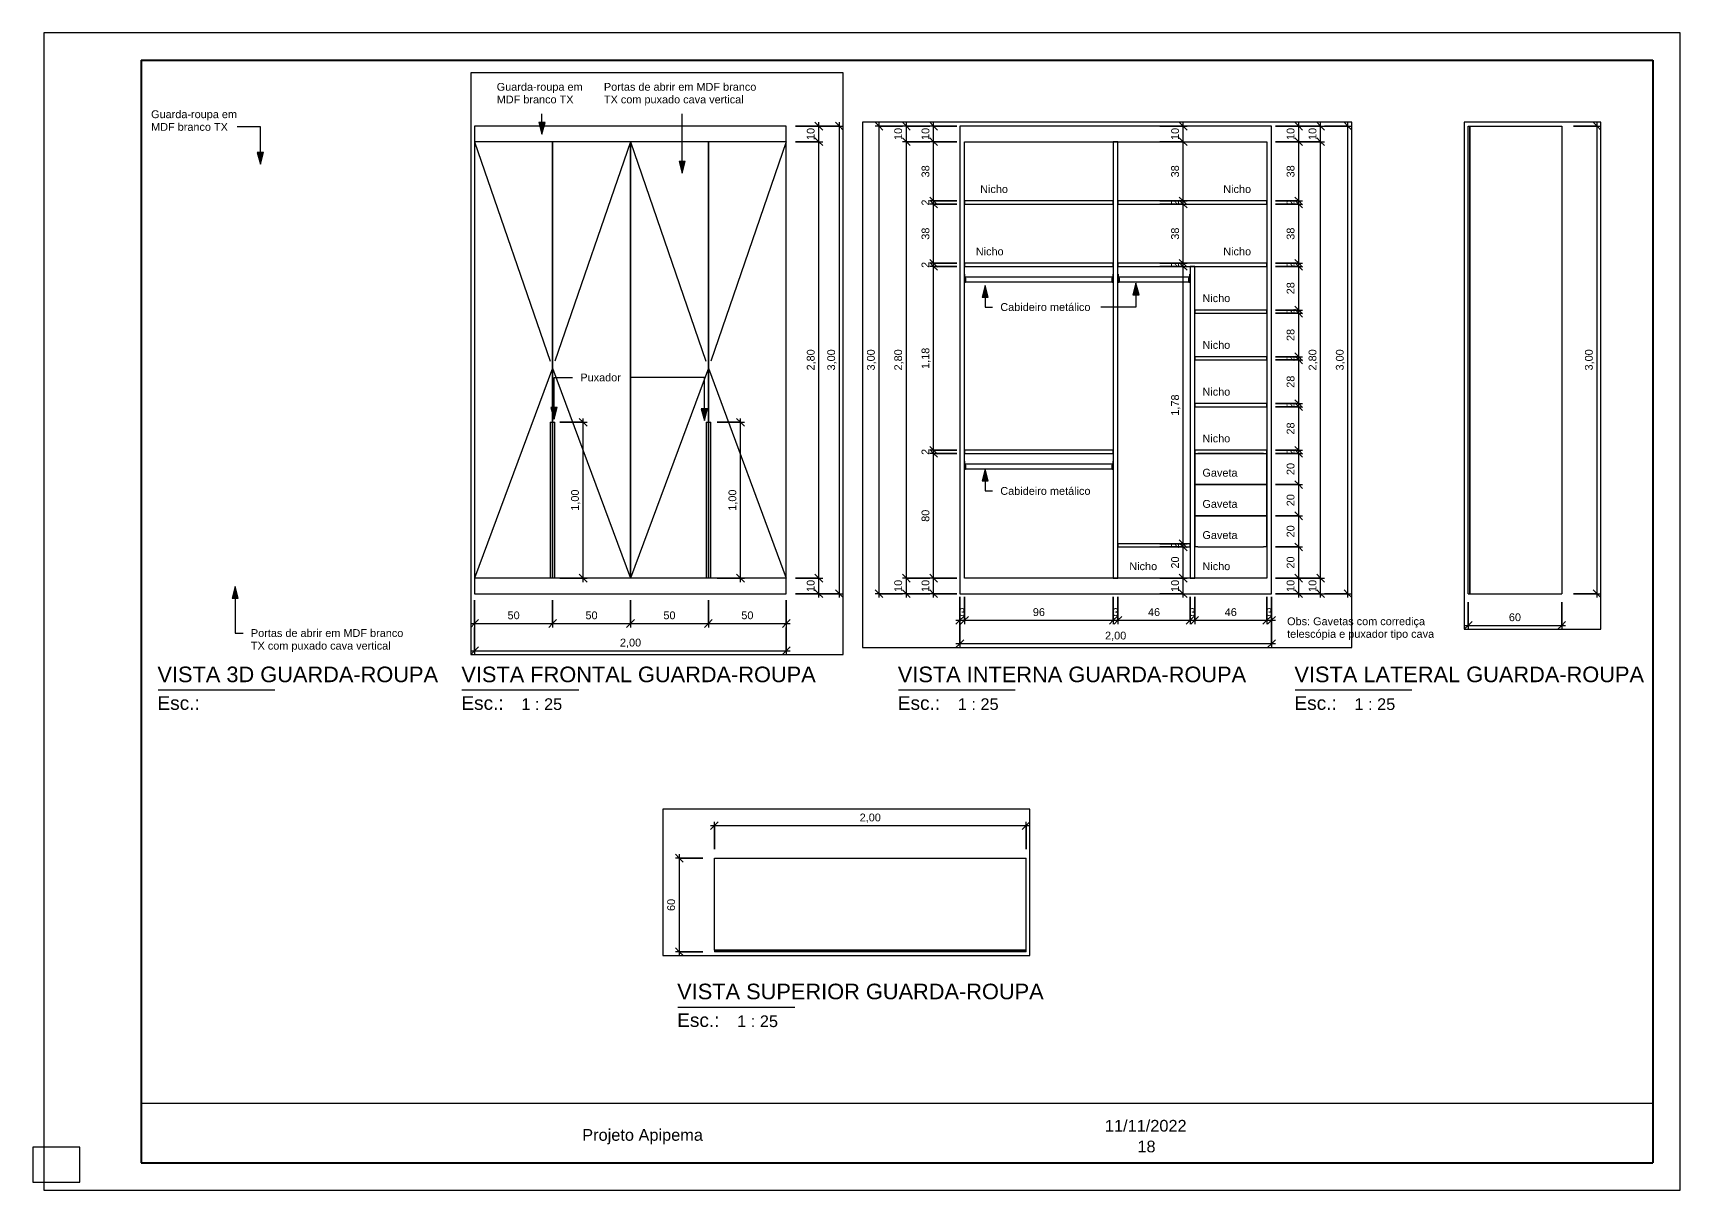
# Paper-space layout 'Layout1' of a CAD drawing. Header units: millimetres. Extents: x 0 to 423, y -2 to 295.
# The model-space entities are those that its viewports show. They can reach past a viewport. Long polylines and large blocks are cut down to what shows.
import ezdxf

# ---------------------------------------------------------------- set-up
doc = ezdxf.new("R2010")
doc.units = ezdxf.units.MM
doc.linetypes.add('Overhead', pattern=[3.96875, 2.38125, -1.5875])
for name, color, linetype, lineweight in [('A-ANNO-DIMS', 211, 'Continuous', 9), ('A-ANNO-DIMS-25', 211, 'Continuous', 9), ('A-FLOR-OVHD', 1, 'Overhead', 9), ('G-ANNO-TEXT', 231, 'Continuous', 9), ('G-ANNO-TTLB', 6, 'Continuous', 9), ('G-ANNO-TTLB-MEDM', 33, 'Continuous', 25), ('G-ANNO-TTLB-THIN', 151, 'Continuous', 9), ('I-FURN', 30, 'Continuous', 9)]:
    doc.layers.add(name, color=color, linetype=linetype, lineweight=lineweight)
doc.layers.add('G-ANNO-NPLT', color=191, linetype='Continuous', plot=False)
doc.styles.add('@Arial Unicode MS', font='ARIALUNI.TTF', dxfattribs={"height": 50})
doc.styles.add('Arial', font='arial.ttf', dxfattribs={"height": 50})
doc.styles.add('Arial_1', font='arial.ttf', dxfattribs={"height": 3})
doc.styles.add('Arial_2', font='arial.ttf', dxfattribs={"height": 3.5})
doc.styles.add('Arial_3', font='arial.ttf', dxfattribs={"height": 4})
doc.styles.add('Arial_4', font='arial.ttf', dxfattribs={"height": 2})
doc.dimstyles.new('CRT_-__Metros_-_Linha_de_chamada_3_5_mm', dxfattribs={"dimscale": 304.8, "dimtxt": 50.292243, "dimasz": 0.164042, "dimexe": 0.082021, "dimexo": 0.0625, "dimgap": 0.04101, "dimtad": 1, "dimdec": 0, "dimlfac": 0.1, "dimdsep": 46, "dimtxsty": '@Arial Unicode MS', "dimblk1": 'OBLIQUE', "dimblk2": 'OBLIQUE', "dimsah": 1, "dimcen": 0.09, "dimdle": 0.082021, "dimazin": 0, "dimtfac": 1, "dimtdec": 4, "dimtix": 1, "dimtmove": 0, "dimatfit": 3, "dimfxl": 0.492126, "dimfxlon": 1, "dimtvp": 1, "dimtolj": 1, "dimtzin": 0, "dimarcsym": 2})
doc.dimstyles.new('CRT_-__Metros_-_Linha_de_chamada_3_5_mm_1', dxfattribs={"dimscale": 304.8, "dimtxt": 50.292243, "dimasz": 0.164042, "dimexe": 0.082021, "dimexo": 0.0625, "dimgap": 0.04101, "dimtad": 1, "dimlfac": 0.001, "dimrnd": 0.01, "dimzin": 0, "dimdsep": 46, "dimtxsty": '@Arial Unicode MS', "dimblk1": 'OBLIQUE', "dimblk2": 'OBLIQUE', "dimsah": 1, "dimcen": 0.09, "dimdle": 0.082021, "dimazin": 0, "dimtfac": 1, "dimtdec": 4, "dimtix": 1, "dimtmove": 0, "dimatfit": 3, "dimfxl": 0.492126, "dimfxlon": 1, "dimtvp": 1, "dimtolj": 1, "dimtzin": 0, "dimarcsym": 2})
picture_1 = doc.add_image_def('image1.png', size_in_pixel=(4961, 196))

psp = doc.layouts.get("Layout1")

# ---------------------------------------------------------------- texts
at = {"layer": 'G-ANNO-TEXT', "color": 7, "char_height": 2, "attachment_point": 1, "style": 'Arial_4'}
for s, insert, width in [('Guarda-roupa em ', (30.33, 275.13), 28.1392), ('MDF branco TX', (30.33, 271.88), 24.2911), ('Obs: Gavetas com corrediça ', (321.93, 144.99), 44.9747), ('Portas de abrir em MDF branco ', (55.95, 141.97), 48.6624), ('telescópia e puxador tipo cava', (321.93, 141.75), 47.0591), ('TX com puxado cava vertical', (55.95, 138.72), 44.8143)]:
    psp.add_mtext(s, dxfattribs=dict(at, insert=insert, width=width))
at = {"layer": 'G-ANNO-TTLB', "attachment_point": 1}
for s, insert, char_height, width, style in [('VISTA 3D GUARDA-ROUPA', (31.96, 132.36), 4, 87.8649, 'Arial_3'), ('VISTA FRONTAL GUARDA-ROUPA', (109.97, 132.36), 4, 110.9536, 'Arial_3'), ('VISTA INTERNA GUARDA-ROUPA', (222, 132.36), 4, 109.1097, 'Arial_3'), ('VISTA LATERAL GUARDA-ROUPA', (323.81, 132.36), 4, 109.5105, 'Arial_3'), (' 1 : 25', (124.2, 124.22), 3, 14.4304, 'Arial_1'), (' 1 : 25', (236.23, 124.22), 3, 14.4304, 'Arial_1'), (' 1 : 25', (338.04, 124.22), 3, 14.4304, 'Arial_1'), ('VISTA SUPERIOR GUARDA-ROUPA', (165.37, 50.97), 4, 114.8016, 'Arial_3'), (' 1 : 25', (179.6, 42.83), 3, 14.4304, 'Arial_1'), ('Projeto Apipema', (141, 13.65), 3, 38.4008, 'Arial_1'), ('11/11/2022', (275.16, 16.01), 3, 25.9747, 'Arial_1'), ('18', (283.5, 10.69), 3, 5.7721, 'Arial_1')]:
    psp.add_mtext(s, dxfattribs=dict(at, insert=insert, char_height=char_height, width=width, style=style))

msp = doc.modelspace()

# ---------------------------------------------------------------- texts
at = {"layer": 'G-ANNO-TEXT', "color": 7, "char_height": 50, "attachment_point": 1, "style": 'Arial'}
for s, insert, width in [('Guarda-roupa em ', (-8889.323, 3477.47), 703.48078), ('Portas de abrir em MDF branco ', (-8201.371, 3477.47), 1216.56078), ('MDF branco TX', (-8889.323, 3396.442), 607.27828), ('TX com puxado cava vertical', (-8201.371, 3396.442), 1120.35828), ('Nicho', (-5597.296, 2821.179), 222.46828), ('Nicho', (-4037.296, 2821.179), 222.46828), ('Nicho', (-5625.266, 2421.179), 222.46828), ('Nicho', (-4037.296, 2421.179), 222.46828), ('Nicho', (-4170.864, 2121.179), 222.46828), ('Cabideiro metálico', (-5467.88, 2064.301), 719.51453), ('Nicho', (-4170.864, 1821.179), 222.46828), ('Puxador', (-8352.825, 1612.598), 322.67922), ('Nicho', (-4170.864, 1521.179), 222.46828), ('Nicho', (-4170.864, 1221.179), 222.46828), ('Gaveta', (-4170.864, 1001.179), 280.59062), ('Cabideiro metálico', (-5467.88, 884.301), 719.51453), ('Gaveta', (-4170.864, 801.179), 280.59062), ('Gaveta', (-4170.864, 601.179), 280.59062), ('Nicho', (-4640.047, 401.179), 222.46828), ('Nicho', (-4170.864, 401.179), 222.46828)]:
    msp.add_mtext(s, dxfattribs=dict(at, insert=insert, width=width))

# ---------------------------------------------------------------- blocks, each defined once
blk = doc.blocks.new('CRT_A3 métrico Paisagem - CRT_A3 métrico Paisagem-1077155-GUARDA-ROUPA')
at = {"layer": 'G-ANNO-TTLB-MEDM'}
for p, q in [((27.79, 288), (27.79, 5)), ((27.79, 288), (415.79, 288)), ((415.79, 288), (415.79, 5)), ((27.79, 5), (415.79, 5))]:
    blk.add_line(p, q, dxfattribs=at)
at = {"layer": 'G-ANNO-TTLB-THIN'}
for p, q in [((2.79, 295), (2.79, -2)), ((422.79, 295), (2.79, 295)), ((422.79, -2), (422.79, 295)), ((2.79, -2), (422.79, -2))]:
    blk.add_line(p, q, dxfattribs=at)
at = {"layer": 'G-ANNO-TTLB'}
image = blk.add_image(picture_1, insert=(27.79, 5), size_in_units=(388.02, 15.33), dxfattribs=at)
image.dxf.flags = 7
blk = doc.blocks.new('Viewport - Título Horizontal-913277-GUARDA-ROUPA')
at = {"layer": 'G-ANNO-TTLB'}
blk.add_line((4.19, 0.19), (34.19, 0.19), dxfattribs=at)
at = {"layer": 'G-ANNO-TTLB', "insert": (4.03, -1.42), "char_height": 3.5, "width": 13.4683, "attachment_point": 1, "style": 'Arial_2'}
blk.add_mtext('Esc.:', dxfattribs=at)
blk = doc.blocks.new('GUARDA-ROUPA - GUARDA-ROUPA-4691935-VISTA FRONTAL GUARDA-ROUPA')
at = {"layer": 'I-FURN'}
for p, q in [((-1795.38, 3200), (-3795.38, 3200)), ((-3795.38, 3200), (-3795.38, 3100)), ((-1795.38, 3100), (-1795.38, 3200)), ((-3795.38, 3100), (-3795.38, 300)), ((-3295.38, 3100), (-3795.38, 3100)), ((-3295.38, 1300), (-3295.38, 3100)), ((-3295.38, 3100), (-3295.38, 1300)), ((-2795.38, 3100), (-3295.38, 3100)), ((-2795.38, 300), (-2795.38, 3100)), ((-2795.38, 3100), (-2795.38, 300)), ((-2295.38, 3100), (-2795.38, 3100)), ((-2295.38, 3100), (-2295.38, 1300)), ((-1795.38, 3100), (-2295.38, 3100)), ((-2295.38, 1300), (-2295.38, 3100)), ((-1795.38, 300), (-1795.38, 3100)), ((-3310.38, 1300), (-3310.38, 300)), ((-3310.38, 1300), (-3295.38, 1300)), ((-3295.38, 300), (-3295.38, 1300)), ((-3295.38, 1300), (-3280.38, 1300)), ((-3295.38, 1300), (-3295.38, 300)), ((-3280.38, 300), (-3280.38, 1300)), ((-2310.38, 1300), (-2310.38, 300)), ((-2310.38, 1300), (-2295.38, 1300)), ((-2295.38, 1300), (-2280.38, 1300)), ((-2295.38, 1300), (-2295.38, 300)), ((-2295.38, 300), (-2295.38, 1300)), ((-2280.38, 300), (-2280.38, 1300)), ((-3310.38, 300), (-3795.38, 300)), ((-3795.38, 300), (-3795.38, 200)), ((-3295.38, 300), (-3310.38, 300)), ((-3280.38, 300), (-3295.38, 300)), ((-2795.38, 300), (-3280.38, 300)), ((-2310.38, 300), (-2795.38, 300)), ((-2295.38, 300), (-2310.38, 300)), ((-2280.38, 300), (-2295.38, 300)), ((-1795.38, 300), (-2280.38, 300)), ((-1795.38, 200), (-1795.38, 300)), ((-3795.38, 200), (-1795.38, 200))]:
    blk.add_line(p, q, dxfattribs=at)
blk = doc.blocks.new('GUARDA-ROUPA - GUARDA-ROUPA 2-4849854-VISTA INTERNA GUARDA-ROUPA')
at = {"layer": 'I-FURN'}
for p, q in [((-1795.38, 3200), (-3795.38, 3200)), ((-3795.38, 3200), (-3795.38, 200)), ((-1795.38, 200), (-1795.38, 3200)), ((-3765.38, 3100), (-1825.38, 3100)), ((-3765.38, 300), (-3765.38, 3100)), ((-2780.38, 3100), (-2810.38, 3100)), ((-2810.38, 3100), (-2810.38, 300)), ((-2780.38, 300), (-2780.38, 3100)), ((-1825.38, 3100), (-1825.38, 300)), ((-2810.38, 2720), (-3765.38, 2720)), ((-3765.38, 2720), (-3765.38, 2700)), ((-2810.38, 2700), (-2810.38, 2720)), ((-1825.38, 2720), (-2780.38, 2720)), ((-2780.38, 2720), (-2780.38, 2700)), ((-1825.38, 2700), (-1825.38, 2720)), ((-3765.38, 2700), (-2810.38, 2700)), ((-2780.38, 2700), (-1825.38, 2700)), ((-2810.38, 2320), (-3765.38, 2320)), ((-3765.38, 2320), (-3765.38, 2300)), ((-2810.38, 2300), (-2810.38, 2320)), ((-1825.38, 2320), (-2780.38, 2320)), ((-2780.38, 2320), (-2780.38, 2300)), ((-1825.38, 2300), (-1825.38, 2320)), ((-3765.38, 2300), (-2810.38, 2300)), ((-2780.38, 2300), (-1825.38, 2300)), ((-2287.88, 2300), (-2317.88, 2300)), ((-2317.88, 2300), (-2317.88, 300)), ((-2287.88, 300), (-2287.88, 2300)), ((-3764.38, 2249.36), (-3765.38, 2249.36)), ((-3764.38, 2249.24), (-3764.38, 2249.36)), ((-3764.38, 2249.36), (-3764.38, 2246.66)), ((-2810.38, 2249.36), (-2811.38, 2249.36)), ((-2811.38, 2246.66), (-2811.38, 2249.36)), ((-2811.38, 2249.36), (-2811.38, 2249.24)), ((-2779.38, 2249.36), (-2780.38, 2249.36)), ((-2779.38, 2249.24), (-2779.38, 2249.36)), ((-2779.38, 2249.36), (-2779.38, 2246.66)), ((-2317.88, 2249.36), (-2318.88, 2249.36)), ((-2318.88, 2246.66), (-2318.88, 2249.36)), ((-2318.88, 2249.36), (-2318.88, 2249.24)), ((-3764.38, 2246.66), (-3764.38, 2231)), ((-2811.38, 2231), (-2811.38, 2246.66)), ((-2779.38, 2246.66), (-2779.38, 2231)), ((-2318.88, 2231), (-2318.88, 2246.66)), ((-3764.38, 2230.77), (-3765.38, 2230.77)), ((-3757.82, 2224.44), (-3764.38, 2231)), ((-2811.38, 2231), (-3764.38, 2231)), ((-3764.38, 2208), (-3764.38, 2230.77)), ((-3764.38, 2230.77), (-3764.38, 2208)), ((-2811.38, 2231), (-2817.94, 2224.44)), ((-2811.38, 2230.77), (-2811.38, 2208)), ((-2811.38, 2208), (-2811.38, 2230.77)), ((-2810.38, 2230.77), (-2811.38, 2230.77)), ((-2779.38, 2230.77), (-2780.38, 2230.77)), ((-2772.82, 2224.44), (-2779.38, 2231)), ((-2318.88, 2231), (-2779.38, 2231)), ((-2779.38, 2208), (-2779.38, 2230.77)), ((-2779.38, 2230.77), (-2779.38, 2208)), ((-2318.88, 2231), (-2325.44, 2224.44)), ((-2318.88, 2230.77), (-2318.88, 2208)), ((-2318.88, 2208), (-2318.88, 2230.77)), ((-2317.88, 2230.77), (-2318.88, 2230.77)), ((-3757.82, 2224.44), (-3757.82, 2208)), ((-2817.94, 2208), (-2817.94, 2224.44)), ((-2772.82, 2224.44), (-2772.82, 2208)), ((-2325.44, 2208), (-2325.44, 2224.44)), ((-3764.38, 2200), (-3764.38, 2208)), ((-3764.38, 2208), (-3764.38, 2200)), ((-3757.82, 2208), (-3757.82, 2200)), ((-2817.94, 2200), (-2817.94, 2208)), ((-2811.38, 2208), (-2811.38, 2200)), ((-2811.38, 2200), (-2811.38, 2208)), ((-2779.38, 2200), (-2779.38, 2208)), ((-2779.38, 2208), (-2779.38, 2200)), ((-2772.82, 2208), (-2772.82, 2200)), ((-2325.44, 2200), (-2325.44, 2208)), ((-2318.88, 2208), (-2318.88, 2200)), ((-2318.88, 2200), (-2318.88, 2208)), ((-3765.38, 2200), (-3764.38, 2200)), ((-3764.38, 2201), (-2811.38, 2201)), ((-3764.38, 2200), (-3757.82, 2200)), ((-2817.94, 2200), (-2811.38, 2200)), ((-2811.38, 2200), (-2810.38, 2200)), ((-2780.38, 2200), (-2779.38, 2200)), ((-2779.38, 2201), (-2318.88, 2201)), ((-2779.38, 2200), (-2772.82, 2200)), ((-2325.44, 2200), (-2318.88, 2200)), ((-2318.88, 2200), (-2317.88, 2200)), ((-1825.38, 2020), (-2287.88, 2020)), ((-2287.88, 2020), (-2287.88, 2000)), ((-1825.38, 2000), (-1825.38, 2020)), ((-2287.88, 2000), (-1825.38, 2000)), ((-1825.38, 1720), (-2287.88, 1720)), ((-2287.88, 1720), (-2287.88, 1700)), ((-1825.38, 1700), (-1825.38, 1720)), ((-2287.88, 1700), (-1825.38, 1700)), ((-1825.38, 1420), (-2287.88, 1420)), ((-2287.88, 1420), (-2287.88, 1400)), ((-1825.38, 1400), (-1825.38, 1420)), ((-2287.88, 1400), (-1825.38, 1400)), ((-2810.38, 1120), (-3765.38, 1120)), ((-3765.38, 1120), (-3765.38, 1100)), ((-2810.38, 1100), (-2810.38, 1120)), ((-1825.38, 1120), (-2287.88, 1120)), ((-2287.88, 1120), (-2287.88, 1100)), ((-1825.38, 1100), (-1825.38, 1120)), ((-3765.38, 1100), (-2810.38, 1100)), ((-2287.88, 1100), (-2287.88, 900)), ((-2287.88, 1100), (-1825.38, 1100)), ((-1845.38, 1100), (-2267.88, 1100)), ((-1825.38, 900), (-1825.38, 1100)), ((-3764.38, 1049.36), (-3765.38, 1049.36)), ((-3764.38, 1049.24), (-3764.38, 1049.36)), ((-3764.38, 1049.36), (-3764.38, 1046.66)), ((-2810.38, 1049.36), (-2811.38, 1049.36)), ((-2811.38, 1046.66), (-2811.38, 1049.36)), ((-2811.38, 1049.36), (-2811.38, 1049.24)), ((-3764.38, 1046.66), (-3764.38, 1031)), ((-2811.38, 1031), (-2811.38, 1046.66)), ((-3764.38, 1030.77), (-3765.38, 1030.77)), ((-3757.82, 1024.44), (-3764.38, 1031)), ((-2811.38, 1031), (-3764.38, 1031)), ((-3764.38, 1008), (-3764.38, 1030.77)), ((-3764.38, 1030.77), (-3764.38, 1008)), ((-2811.38, 1031), (-2817.94, 1024.44)), ((-2811.38, 1030.77), (-2811.38, 1008)), ((-2811.38, 1008), (-2811.38, 1030.77)), ((-2810.38, 1030.77), (-2811.38, 1030.77)), ((-3757.82, 1024.44), (-3757.82, 1008)), ((-2817.94, 1008), (-2817.94, 1024.44)), ((-3764.38, 1000), (-3764.38, 1008)), ((-3764.38, 1008), (-3764.38, 1000)), ((-3757.82, 1008), (-3757.82, 1000)), ((-2817.94, 1000), (-2817.94, 1008)), ((-2811.38, 1008), (-2811.38, 1000)), ((-2811.38, 1000), (-2811.38, 1008)), ((-3765.38, 1000), (-3764.38, 1000)), ((-3764.38, 1001), (-2811.38, 1001)), ((-3764.38, 1000), (-3757.82, 1000)), ((-2817.94, 1000), (-2811.38, 1000)), ((-2811.38, 1000), (-2810.38, 1000)), ((-2267.88, 900), (-2287.88, 900)), ((-2287.88, 900), (-2287.88, 700)), ((-2287.88, 900), (-2267.88, 900)), ((-2267.88, 900), (-1845.38, 900)), ((-1845.38, 900), (-2267.88, 900)), ((-1825.38, 900), (-1845.38, 900)), ((-1845.38, 900), (-1825.38, 900)), ((-1825.38, 700), (-1825.38, 900)), ((-2267.88, 700), (-2287.88, 700)), ((-2287.88, 700), (-2287.88, 500)), ((-2287.88, 700), (-2267.88, 700)), ((-2267.88, 700), (-1845.38, 700)), ((-1845.38, 700), (-2267.88, 700)), ((-1825.38, 700), (-1845.38, 700)), ((-1845.38, 700), (-1825.38, 700)), ((-1825.38, 500), (-1825.38, 700)), ((-2317.88, 520), (-2780.38, 520)), ((-2780.38, 520), (-2780.38, 500)), ((-2317.88, 500), (-2317.88, 520)), ((-2780.38, 500), (-2317.88, 500)), ((-2267.88, 500), (-2287.88, 500)), ((-2267.88, 500), (-1845.38, 500)), ((-1825.38, 500), (-1845.38, 500)), ((-1825.38, 300), (-3765.38, 300)), ((-2810.38, 300), (-2780.38, 300)), ((-2317.88, 300), (-2287.88, 300)), ((-3795.38, 200), (-1795.38, 200))]:
    blk.add_line(p, q, dxfattribs=at)
blk = doc.blocks.new('GUARDA-ROUPA - GUARDA-ROUPA 2-4849854-VISTA LATERAL GUARDA-ROUPA')
at = {"layer": 'I-FURN'}
for p, q in [((-11969.650772, 200), (-11969.650772, 3200)), ((-11969.650772, 3200), (-11959.650772, 3200)), ((-11959.650772, 3200), (-11959.650772, 200)), ((-11959.650772, 200), (-11959.650772, 3200)), ((-11959.650772, 3200), (-11369.650772, 3200)), ((-11369.650772, 3200), (-11369.650772, 200)), ((-11969.650772, 200), (-11959.650772, 200)), ((-11959.650772, 200), (-11369.650772, 200))]:
    blk.add_line(p, q, dxfattribs=at)
blk = doc.blocks.new('GUARDA-ROUPA - GUARDA-ROUPA 2-4849854-VISTA SUPERIOR GUARDA-ROUPA')
at = {"layer": 'I-FURN'}
for p, q in [((1795.38, -11369.65), (3795.38, -11369.65)), ((1795.38, -11959.65), (1795.38, -11369.65)), ((3795.38, -11959.65), (3795.38, -11369.65)), ((1795.38, -11959.65), (3795.38, -11959.65)), ((1795.38, -11959.65), (1795.38, -11969.65)), ((3795.38, -11959.65), (1795.38, -11959.65)), ((3795.38, -11969.65), (3795.38, -11959.65)), ((3795.38, -11969.65), (1795.38, -11969.65))]:
    blk.add_line(p, q, dxfattribs=at)
blk = doc.blocks.new('DIMBLOCK1-VISTA FRONTAL GUARDA-ROUPA')
at = {"layer": 'A-ANNO-DIMS-25', "lineweight": 18}
for p, q in [((-6822.16, 300), (-6847.16, 325)), ((-6822.16, 300), (-6797.16, 275)), ((-6822.16, 200), (-6847.16, 225)), ((-6822.16, 200), (-6797.16, 175))]:
    blk.add_line(p, q, dxfattribs=at)
at = {"layer": 'A-ANNO-DIMS-25'}
for p, q in [((-6972.16, 300), (-6797.16, 300)), ((-6822.16, 300), (-6972.16, 300)), ((-6822.16, 175), (-6822.16, 300)), ((-6972.16, 200), (-6797.16, 200)), ((-6822.16, 200), (-6972.16, 200))]:
    blk.add_line(p, q, dxfattribs=at)
at = {"layer": 'A-ANNO-DIMS-25', "color": 0, "insert": (-6899.56, 211.28), "char_height": 50, "width": 92.9366, "attachment_point": 1, "rotation": 90, "line_spacing_factor": 1.117605, "style": '@Arial Unicode MS'}
blk.add_mtext('10', dxfattribs=at)
blk = doc.blocks.new('_Oblique')
at = {"color": 0, "linetype": 'ByBlock', "lineweight": -2}
blk.add_line((-0.5, -0.5), (0.5, 0.5), dxfattribs=at)
blk = doc.blocks.new('DIMBLOCK2-VISTA FRONTAL GUARDA-ROUPA')
at = {"layer": 'A-ANNO-DIMS-25', "lineweight": 18}
for p, q in [((-6822.16, 3100), (-6847.16, 3125)), ((-6822.16, 3100), (-6797.16, 3075)), ((-6822.16, 300), (-6847.16, 325)), ((-6822.16, 300), (-6797.16, 275))]:
    blk.add_line(p, q, dxfattribs=at)
at = {"layer": 'A-ANNO-DIMS-25'}
for p, q in [((-6972.16, 3100), (-6797.16, 3100)), ((-6822.16, 3100), (-6972.16, 3100)), ((-6822.16, 300), (-6822.16, 3100)), ((-6972.16, 300), (-6797.16, 300)), ((-6822.16, 300), (-6972.16, 300))]:
    blk.add_line(p, q, dxfattribs=at)
at = {"layer": 'A-ANNO-DIMS-25', "color": 0, "insert": (-6899.56, 1632.36), "char_height": 50, "width": 162.3374, "attachment_point": 1, "rotation": 90, "line_spacing_factor": 1.117605, "style": '@Arial Unicode MS'}
blk.add_mtext('2,80', dxfattribs=at)
blk = doc.blocks.new('DIMBLOCK3-VISTA FRONTAL GUARDA-ROUPA')
at = {"layer": 'A-ANNO-DIMS-25', "lineweight": 18}
for p, q in [((-6822.16, 3200), (-6847.16, 3225)), ((-6822.16, 3200), (-6797.16, 3175)), ((-6822.16, 3100), (-6847.16, 3125)), ((-6822.16, 3100), (-6797.16, 3075))]:
    blk.add_line(p, q, dxfattribs=at)
at = {"layer": 'A-ANNO-DIMS-25'}
for p, q in [((-6822.16, 3100), (-6822.16, 3225)), ((-6972.16, 3200), (-6797.16, 3200)), ((-6822.16, 3200), (-6972.16, 3200)), ((-6972.16, 3100), (-6797.16, 3100)), ((-6822.16, 3100), (-6972.16, 3100))]:
    blk.add_line(p, q, dxfattribs=at)
at = {"layer": 'A-ANNO-DIMS-25', "color": 0, "insert": (-6899.56, 3111.28), "char_height": 50, "width": 92.9366, "attachment_point": 1, "rotation": 90, "line_spacing_factor": 1.117605, "style": '@Arial Unicode MS'}
blk.add_mtext('10', dxfattribs=at)
blk = doc.blocks.new('DIMBLOCK4-VISTA FRONTAL GUARDA-ROUPA')
at = {"layer": 'A-ANNO-DIMS-25', "lineweight": 18}
for p, q in [((-6690.55, 3200), (-6715.55, 3225)), ((-6690.55, 3200), (-6665.55, 3175)), ((-6690.55, 200), (-6715.55, 225)), ((-6690.55, 200), (-6665.55, 175))]:
    blk.add_line(p, q, dxfattribs=at)
at = {"layer": 'A-ANNO-DIMS-25'}
for p, q in [((-6690.55, 175), (-6690.55, 3225)), ((-6840.55, 3200), (-6665.55, 3200)), ((-6690.55, 3200), (-6840.55, 3200)), ((-6840.55, 200), (-6665.55, 200)), ((-6690.55, 200), (-6840.55, 200))]:
    blk.add_line(p, q, dxfattribs=at)
at = {"layer": 'A-ANNO-DIMS-25', "color": 0, "insert": (-6767.96, 1632.36), "char_height": 50, "width": 162.3374, "attachment_point": 1, "rotation": 90, "line_spacing_factor": 1.117605, "style": '@Arial Unicode MS'}
blk.add_mtext('3,00', dxfattribs=at)
blk = doc.blocks.new('DIMBLOCK5-VISTA FRONTAL GUARDA-ROUPA')
at = {"layer": 'A-ANNO-DIMS-25'}
for p, q in [((-9030.91, 158.78), (-9030.91, -16.22)), ((-9030.91, 8.78), (-9030.91, 158.78)), ((-8530.91, 158.78), (-8530.91, -16.22)), ((-8530.91, 8.78), (-8530.91, 158.78)), ((-9055.91, 8.78), (-8530.91, 8.78))]:
    blk.add_line(p, q, dxfattribs=at)
at = {"layer": 'A-ANNO-DIMS-25', "lineweight": 18}
for p, q in [((-9030.91, 8.78), (-9005.91, 33.78)), ((-8530.91, 8.78), (-8505.91, 33.78)), ((-9030.91, 8.78), (-9055.91, -16.22)), ((-8530.91, 8.78), (-8555.91, -16.22))]:
    blk.add_line(p, q, dxfattribs=at)
at = {"layer": 'A-ANNO-DIMS-25', "color": 0, "insert": (-8819.63, 86.18), "char_height": 50, "width": 92.9366, "attachment_point": 1, "line_spacing_factor": 1.117605, "style": '@Arial Unicode MS'}
blk.add_mtext('50', dxfattribs=at)
blk = doc.blocks.new('DIMBLOCK6-VISTA FRONTAL GUARDA-ROUPA')
at = {"layer": 'A-ANNO-DIMS-25'}
for p, q in [((-8530.91, 158.78), (-8530.91, -16.22)), ((-8530.91, 8.78), (-8530.91, 158.78)), ((-8030.91, 158.78), (-8030.91, -16.22)), ((-8030.91, 8.78), (-8030.91, 158.78)), ((-8530.91, 8.78), (-8030.91, 8.78))]:
    blk.add_line(p, q, dxfattribs=at)
at = {"layer": 'A-ANNO-DIMS-25', "lineweight": 18}
for p, q in [((-8530.91, 8.78), (-8505.91, 33.78)), ((-8030.91, 8.78), (-8005.91, 33.78)), ((-8530.91, 8.78), (-8555.91, -16.22)), ((-8030.91, 8.78), (-8055.91, -16.22))]:
    blk.add_line(p, q, dxfattribs=at)
at = {"layer": 'A-ANNO-DIMS-25', "color": 0, "insert": (-8319.63, 86.18), "char_height": 50, "width": 92.9366, "attachment_point": 1, "line_spacing_factor": 1.117605, "style": '@Arial Unicode MS'}
blk.add_mtext('50', dxfattribs=at)
blk = doc.blocks.new('DIMBLOCK7-VISTA FRONTAL GUARDA-ROUPA')
at = {"layer": 'A-ANNO-DIMS-25'}
for p, q in [((-8030.91, 158.78), (-8030.91, -16.22)), ((-8030.91, 8.78), (-8030.91, 158.78)), ((-7530.91, 158.78), (-7530.91, -16.22)), ((-7530.91, 8.78), (-7530.91, 158.78)), ((-8030.91, 8.78), (-7530.91, 8.78))]:
    blk.add_line(p, q, dxfattribs=at)
at = {"layer": 'A-ANNO-DIMS-25', "lineweight": 18}
for p, q in [((-8030.91, 8.78), (-8005.91, 33.78)), ((-7530.91, 8.78), (-7505.91, 33.78)), ((-8030.91, 8.78), (-8055.91, -16.22)), ((-7530.91, 8.78), (-7555.91, -16.22))]:
    blk.add_line(p, q, dxfattribs=at)
at = {"layer": 'A-ANNO-DIMS-25', "color": 0, "insert": (-7819.63, 86.18), "char_height": 50, "width": 92.9366, "attachment_point": 1, "line_spacing_factor": 1.117605, "style": '@Arial Unicode MS'}
blk.add_mtext('50', dxfattribs=at)
blk = doc.blocks.new('DIMBLOCK8-VISTA FRONTAL GUARDA-ROUPA')
at = {"layer": 'A-ANNO-DIMS-25'}
for p, q in [((-7530.91, 158.78), (-7530.91, -16.22)), ((-7530.91, 8.78), (-7530.91, 158.78)), ((-7030.91, 158.78), (-7030.91, -16.22)), ((-7030.91, 8.78), (-7030.91, 158.78)), ((-7530.91, 8.78), (-7005.91, 8.78))]:
    blk.add_line(p, q, dxfattribs=at)
at = {"layer": 'A-ANNO-DIMS-25', "lineweight": 18}
for p, q in [((-7530.91, 8.78), (-7505.91, 33.78)), ((-7030.91, 8.78), (-7005.91, 33.78)), ((-7530.91, 8.78), (-7555.91, -16.22)), ((-7030.91, 8.78), (-7055.91, -16.22))]:
    blk.add_line(p, q, dxfattribs=at)
at = {"layer": 'A-ANNO-DIMS-25', "color": 0, "insert": (-7319.63, 86.18), "char_height": 50, "width": 92.9366, "attachment_point": 1, "line_spacing_factor": 1.117605, "style": '@Arial Unicode MS'}
blk.add_mtext('50', dxfattribs=at)
blk = doc.blocks.new('DIMBLOCK9-VISTA FRONTAL GUARDA-ROUPA')
at = {"layer": 'A-ANNO-DIMS-25'}
for p, q in [((-9030.91, -16.22), (-9030.91, -191.22)), ((-9030.91, -166.22), (-9030.91, -16.22)), ((-7030.91, -16.22), (-7030.91, -191.22)), ((-7030.91, -166.22), (-7030.91, -16.22)), ((-9055.91, -166.22), (-7005.91, -166.22))]:
    blk.add_line(p, q, dxfattribs=at)
at = {"layer": 'A-ANNO-DIMS-25', "lineweight": 18}
for p, q in [((-9030.91, -166.22), (-9005.91, -141.22)), ((-7030.91, -166.22), (-7005.91, -141.22)), ((-9030.91, -166.22), (-9055.91, -191.22)), ((-7030.91, -166.22), (-7055.91, -191.22))]:
    blk.add_line(p, q, dxfattribs=at)
at = {"layer": 'A-ANNO-DIMS-25', "color": 0, "insert": (-8098.55, -88.82), "char_height": 50, "width": 162.3374, "attachment_point": 1, "line_spacing_factor": 1.117605, "style": '@Arial Unicode MS'}
blk.add_mtext('2,00', dxfattribs=at)
blk = doc.blocks.new('DIMBLOCK10-VISTA FRONTAL GUARDA-ROUPA')
at = {"layer": 'A-ANNO-DIMS-25', "lineweight": 18}
for p, q in [((-8334.67, 1300), (-8359.67, 1325)), ((-8334.67, 1300), (-8309.67, 1275)), ((-8334.67, 300), (-8359.67, 325)), ((-8334.67, 300), (-8309.67, 275))]:
    blk.add_line(p, q, dxfattribs=at)
at = {"layer": 'A-ANNO-DIMS-25'}
for p, q in [((-8334.67, 275), (-8334.67, 1325)), ((-8484.67, 1300), (-8309.67, 1300)), ((-8334.67, 1300), (-8484.67, 1300)), ((-8484.67, 300), (-8309.67, 300)), ((-8334.67, 300), (-8484.67, 300))]:
    blk.add_line(p, q, dxfattribs=at)
at = {"layer": 'A-ANNO-DIMS-25', "color": 0, "insert": (-8412.07, 732.36), "char_height": 50, "width": 162.3374, "attachment_point": 1, "rotation": 90, "line_spacing_factor": 1.117605, "style": '@Arial Unicode MS'}
blk.add_mtext('1,00', dxfattribs=at)
blk = doc.blocks.new('DIMBLOCK11-VISTA FRONTAL GUARDA-ROUPA')
at = {"layer": 'A-ANNO-DIMS-25', "lineweight": 18}
for p, q in [((-7324.71, 1300), (-7349.71, 1325)), ((-7324.71, 1300), (-7299.71, 1275)), ((-7324.71, 300), (-7349.71, 325)), ((-7324.71, 300), (-7299.71, 275))]:
    blk.add_line(p, q, dxfattribs=at)
at = {"layer": 'A-ANNO-DIMS-25'}
for p, q in [((-7324.71, 275), (-7324.71, 1325)), ((-7474.71, 1300), (-7299.71, 1300)), ((-7324.71, 1300), (-7474.71, 1300)), ((-7474.71, 300), (-7299.71, 300)), ((-7324.71, 300), (-7474.71, 300))]:
    blk.add_line(p, q, dxfattribs=at)
at = {"layer": 'A-ANNO-DIMS-25', "color": 0, "insert": (-7402.11, 732.36), "char_height": 50, "width": 162.3374, "attachment_point": 1, "rotation": 90, "line_spacing_factor": 1.117605, "style": '@Arial Unicode MS'}
blk.add_mtext('1,00', dxfattribs=at)
blk = doc.blocks.new('DIMBLOCK12-VISTA INTERNA GUARDA-ROUPA')
at = {"layer": 'A-ANNO-DIMS-25', "lineweight": 18}
for p, q in [((-3552.95, 300), (-3577.95, 325)), ((-3552.95, 300), (-3527.95, 275)), ((-3552.95, 200), (-3577.95, 225)), ((-3552.95, 200), (-3527.95, 175))]:
    blk.add_line(p, q, dxfattribs=at)
at = {"layer": 'A-ANNO-DIMS-25'}
for p, q in [((-3702.95, 300), (-3527.95, 300)), ((-3552.95, 300), (-3702.95, 300)), ((-3552.95, 175), (-3552.95, 300)), ((-3702.95, 200), (-3527.95, 200)), ((-3552.95, 200), (-3702.95, 200))]:
    blk.add_line(p, q, dxfattribs=at)
at = {"layer": 'A-ANNO-DIMS-25', "color": 0, "insert": (-3630.35, 211.28), "char_height": 50, "width": 92.9366, "attachment_point": 1, "rotation": 90, "line_spacing_factor": 1.117605, "style": '@Arial Unicode MS'}
blk.add_mtext('10', dxfattribs=at)
blk = doc.blocks.new('DIMBLOCK13-VISTA INTERNA GUARDA-ROUPA')
at = {"layer": 'A-ANNO-DIMS-25', "lineweight": 18}
for p, q in [((-3552.95, 500), (-3577.95, 525)), ((-3552.95, 500), (-3527.95, 475)), ((-3552.95, 300), (-3577.95, 325)), ((-3552.95, 300), (-3527.95, 275))]:
    blk.add_line(p, q, dxfattribs=at)
at = {"layer": 'A-ANNO-DIMS-25'}
for p, q in [((-3702.95, 500), (-3527.95, 500)), ((-3552.95, 500), (-3702.95, 500)), ((-3552.95, 300), (-3552.95, 500)), ((-3702.95, 300), (-3527.95, 300)), ((-3552.95, 300), (-3702.95, 300))]:
    blk.add_line(p, q, dxfattribs=at)
at = {"layer": 'A-ANNO-DIMS-25', "color": 0, "insert": (-3630.35, 361.28), "char_height": 50, "width": 92.9366, "attachment_point": 1, "rotation": 90, "line_spacing_factor": 1.117605, "style": '@Arial Unicode MS'}
blk.add_mtext('20', dxfattribs=at)
blk = doc.blocks.new('DIMBLOCK14-VISTA INTERNA GUARDA-ROUPA')
at = {"layer": 'A-ANNO-DIMS-25', "lineweight": 18}
for p, q in [((-3552.95, 700), (-3577.95, 725)), ((-3552.95, 700), (-3527.95, 675)), ((-3552.95, 500), (-3577.95, 525)), ((-3552.95, 500), (-3527.95, 475))]:
    blk.add_line(p, q, dxfattribs=at)
at = {"layer": 'A-ANNO-DIMS-25'}
for p, q in [((-3702.95, 700), (-3527.95, 700)), ((-3552.95, 700), (-3702.95, 700)), ((-3552.95, 500), (-3552.95, 700)), ((-3702.95, 500), (-3527.95, 500)), ((-3552.95, 500), (-3702.95, 500))]:
    blk.add_line(p, q, dxfattribs=at)
at = {"layer": 'A-ANNO-DIMS-25', "color": 0, "insert": (-3630.35, 561.28), "char_height": 50, "width": 92.9366, "attachment_point": 1, "rotation": 90, "line_spacing_factor": 1.117605, "style": '@Arial Unicode MS'}
blk.add_mtext('20', dxfattribs=at)
blk = doc.blocks.new('DIMBLOCK15-VISTA INTERNA GUARDA-ROUPA')
at = {"layer": 'A-ANNO-DIMS-25', "lineweight": 18}
for p, q in [((-3552.95, 900), (-3577.95, 925)), ((-3552.95, 900), (-3527.95, 875)), ((-3552.95, 700), (-3577.95, 725)), ((-3552.95, 700), (-3527.95, 675))]:
    blk.add_line(p, q, dxfattribs=at)
at = {"layer": 'A-ANNO-DIMS-25'}
for p, q in [((-3702.95, 900), (-3527.95, 900)), ((-3552.95, 900), (-3702.95, 900)), ((-3552.95, 700), (-3552.95, 900)), ((-3702.95, 700), (-3527.95, 700)), ((-3552.95, 700), (-3702.95, 700))]:
    blk.add_line(p, q, dxfattribs=at)
at = {"layer": 'A-ANNO-DIMS-25', "color": 0, "insert": (-3630.35, 761.28), "char_height": 50, "width": 92.9366, "attachment_point": 1, "rotation": 90, "line_spacing_factor": 1.117605, "style": '@Arial Unicode MS'}
blk.add_mtext('20', dxfattribs=at)
blk = doc.blocks.new('DIMBLOCK16-VISTA INTERNA GUARDA-ROUPA')
at = {"layer": 'A-ANNO-DIMS-25', "lineweight": 18}
for p, q in [((-3552.95, 1100), (-3577.95, 1125)), ((-3552.95, 1100), (-3527.95, 1075)), ((-3552.95, 900), (-3577.95, 925)), ((-3552.95, 900), (-3527.95, 875))]:
    blk.add_line(p, q, dxfattribs=at)
at = {"layer": 'A-ANNO-DIMS-25'}
for p, q in [((-3702.95, 1100), (-3527.95, 1100)), ((-3552.95, 1100), (-3702.95, 1100)), ((-3552.95, 900), (-3552.95, 1100)), ((-3702.95, 900), (-3527.95, 900)), ((-3552.95, 900), (-3702.95, 900))]:
    blk.add_line(p, q, dxfattribs=at)
at = {"layer": 'A-ANNO-DIMS-25', "color": 0, "insert": (-3630.35, 961.28), "char_height": 50, "width": 92.9366, "attachment_point": 1, "rotation": 90, "line_spacing_factor": 1.117605, "style": '@Arial Unicode MS'}
blk.add_mtext('20', dxfattribs=at)
blk = doc.blocks.new('DIMBLOCK17-VISTA INTERNA GUARDA-ROUPA')
at = {"layer": 'A-ANNO-DIMS-25', "lineweight": 18}
for p, q in [((-3552.95, 1120), (-3577.95, 1145)), ((-3552.95, 1100), (-3577.95, 1125)), ((-3552.95, 1120), (-3527.95, 1095)), ((-3552.95, 1100), (-3527.95, 1075))]:
    blk.add_line(p, q, dxfattribs=at)
at = {"layer": 'A-ANNO-DIMS-25'}
for p, q in [((-3702.95, 1120), (-3527.95, 1120)), ((-3552.95, 1120), (-3702.95, 1120)), ((-3552.95, 1100), (-3552.95, 1120)), ((-3702.95, 1100), (-3527.95, 1100)), ((-3552.95, 1100), (-3702.95, 1100))]:
    blk.add_line(p, q, dxfattribs=at)
at = {"layer": 'A-ANNO-DIMS-25', "color": 0, "insert": (-3630.35, 1090.64), "char_height": 50, "width": 46.4683, "attachment_point": 1, "rotation": 90, "line_spacing_factor": 1.117605, "style": '@Arial Unicode MS'}
blk.add_mtext('2', dxfattribs=at)
blk = doc.blocks.new('DIMBLOCK18-VISTA INTERNA GUARDA-ROUPA')
at = {"layer": 'A-ANNO-DIMS-25', "lineweight": 18}
for p, q in [((-3552.95, 1400), (-3577.95, 1425)), ((-3552.95, 1400), (-3527.95, 1375)), ((-3552.95, 1120), (-3577.95, 1145)), ((-3552.95, 1120), (-3527.95, 1095))]:
    blk.add_line(p, q, dxfattribs=at)
at = {"layer": 'A-ANNO-DIMS-25'}
for p, q in [((-3702.95, 1400), (-3527.95, 1400)), ((-3552.95, 1400), (-3702.95, 1400)), ((-3552.95, 1120), (-3552.95, 1400)), ((-3702.95, 1120), (-3527.95, 1120)), ((-3552.95, 1120), (-3702.95, 1120))]:
    blk.add_line(p, q, dxfattribs=at)
at = {"layer": 'A-ANNO-DIMS-25', "color": 0, "insert": (-3630.35, 1221.28), "char_height": 50, "width": 92.9366, "attachment_point": 1, "rotation": 90, "line_spacing_factor": 1.117605, "style": '@Arial Unicode MS'}
blk.add_mtext('28', dxfattribs=at)
blk = doc.blocks.new('DIMBLOCK19-VISTA INTERNA GUARDA-ROUPA')
at = {"layer": 'A-ANNO-DIMS-25', "lineweight": 18}
for p, q in [((-3552.95, 1420), (-3577.95, 1445)), ((-3552.95, 1400), (-3577.95, 1425)), ((-3552.95, 1420), (-3527.95, 1395)), ((-3552.95, 1400), (-3527.95, 1375))]:
    blk.add_line(p, q, dxfattribs=at)
at = {"layer": 'A-ANNO-DIMS-25'}
for p, q in [((-3702.95, 1420), (-3527.95, 1420)), ((-3552.95, 1420), (-3702.95, 1420)), ((-3552.95, 1400), (-3552.95, 1420)), ((-3702.95, 1400), (-3527.95, 1400)), ((-3552.95, 1400), (-3702.95, 1400))]:
    blk.add_line(p, q, dxfattribs=at)
at = {"layer": 'A-ANNO-DIMS-25', "color": 0, "insert": (-3630.35, 1390.64), "char_height": 50, "width": 46.4683, "attachment_point": 1, "rotation": 90, "line_spacing_factor": 1.117605, "style": '@Arial Unicode MS'}
blk.add_mtext('2', dxfattribs=at)
blk = doc.blocks.new('DIMBLOCK20-VISTA INTERNA GUARDA-ROUPA')
at = {"layer": 'A-ANNO-DIMS-25', "lineweight": 18}
for p, q in [((-3552.95, 1700), (-3577.95, 1725)), ((-3552.95, 1700), (-3527.95, 1675)), ((-3552.95, 1420), (-3577.95, 1445)), ((-3552.95, 1420), (-3527.95, 1395))]:
    blk.add_line(p, q, dxfattribs=at)
at = {"layer": 'A-ANNO-DIMS-25'}
for p, q in [((-3702.95, 1700), (-3527.95, 1700)), ((-3552.95, 1700), (-3702.95, 1700)), ((-3552.95, 1420), (-3552.95, 1700)), ((-3702.95, 1420), (-3527.95, 1420)), ((-3552.95, 1420), (-3702.95, 1420))]:
    blk.add_line(p, q, dxfattribs=at)
at = {"layer": 'A-ANNO-DIMS-25', "color": 0, "insert": (-3630.35, 1521.28), "char_height": 50, "width": 92.9366, "attachment_point": 1, "rotation": 90, "line_spacing_factor": 1.117605, "style": '@Arial Unicode MS'}
blk.add_mtext('28', dxfattribs=at)
blk = doc.blocks.new('DIMBLOCK21-VISTA INTERNA GUARDA-ROUPA')
at = {"layer": 'A-ANNO-DIMS-25', "lineweight": 18}
for p, q in [((-3552.95, 1720), (-3577.95, 1745)), ((-3552.95, 1700), (-3577.95, 1725)), ((-3552.95, 1720), (-3527.95, 1695)), ((-3552.95, 1700), (-3527.95, 1675))]:
    blk.add_line(p, q, dxfattribs=at)
at = {"layer": 'A-ANNO-DIMS-25'}
for p, q in [((-3702.95, 1720), (-3527.95, 1720)), ((-3552.95, 1720), (-3702.95, 1720)), ((-3552.95, 1700), (-3552.95, 1720)), ((-3702.95, 1700), (-3527.95, 1700)), ((-3552.95, 1700), (-3702.95, 1700))]:
    blk.add_line(p, q, dxfattribs=at)
at = {"layer": 'A-ANNO-DIMS-25', "color": 0, "insert": (-3630.35, 1690.64), "char_height": 50, "width": 46.4683, "attachment_point": 1, "rotation": 90, "line_spacing_factor": 1.117605, "style": '@Arial Unicode MS'}
blk.add_mtext('2', dxfattribs=at)
blk = doc.blocks.new('DIMBLOCK22-VISTA INTERNA GUARDA-ROUPA')
at = {"layer": 'A-ANNO-DIMS-25', "lineweight": 18}
for p, q in [((-3552.95, 2000), (-3577.95, 2025)), ((-3552.95, 2000), (-3527.95, 1975)), ((-3552.95, 1720), (-3577.95, 1745)), ((-3552.95, 1720), (-3527.95, 1695))]:
    blk.add_line(p, q, dxfattribs=at)
at = {"layer": 'A-ANNO-DIMS-25'}
for p, q in [((-3702.95, 2000), (-3527.95, 2000)), ((-3552.95, 2000), (-3702.95, 2000)), ((-3552.95, 1720), (-3552.95, 2000)), ((-3702.95, 1720), (-3527.95, 1720)), ((-3552.95, 1720), (-3702.95, 1720))]:
    blk.add_line(p, q, dxfattribs=at)
at = {"layer": 'A-ANNO-DIMS-25', "color": 0, "insert": (-3630.35, 1821.28), "char_height": 50, "width": 92.9366, "attachment_point": 1, "rotation": 90, "line_spacing_factor": 1.117605, "style": '@Arial Unicode MS'}
blk.add_mtext('28', dxfattribs=at)
blk = doc.blocks.new('DIMBLOCK23-VISTA INTERNA GUARDA-ROUPA')
at = {"layer": 'A-ANNO-DIMS-25', "lineweight": 18}
for p, q in [((-3552.95, 2020), (-3577.95, 2045)), ((-3552.95, 2000), (-3577.95, 2025)), ((-3552.95, 2020), (-3527.95, 1995)), ((-3552.95, 2000), (-3527.95, 1975))]:
    blk.add_line(p, q, dxfattribs=at)
at = {"layer": 'A-ANNO-DIMS-25'}
for p, q in [((-3702.95, 2020), (-3527.95, 2020)), ((-3552.95, 2020), (-3702.95, 2020)), ((-3552.95, 2000), (-3552.95, 2020)), ((-3702.95, 2000), (-3527.95, 2000)), ((-3552.95, 2000), (-3702.95, 2000))]:
    blk.add_line(p, q, dxfattribs=at)
at = {"layer": 'A-ANNO-DIMS-25', "color": 0, "insert": (-3630.35, 1990.64), "char_height": 50, "width": 46.4683, "attachment_point": 1, "rotation": 90, "line_spacing_factor": 1.117605, "style": '@Arial Unicode MS'}
blk.add_mtext('2', dxfattribs=at)
blk = doc.blocks.new('DIMBLOCK24-VISTA INTERNA GUARDA-ROUPA')
at = {"layer": 'A-ANNO-DIMS-25', "lineweight": 18}
for p, q in [((-3552.95, 2300), (-3577.95, 2325)), ((-3552.95, 2300), (-3527.95, 2275)), ((-3552.95, 2020), (-3577.95, 2045)), ((-3552.95, 2020), (-3527.95, 1995))]:
    blk.add_line(p, q, dxfattribs=at)
at = {"layer": 'A-ANNO-DIMS-25'}
for p, q in [((-3702.95, 2300), (-3527.95, 2300)), ((-3552.95, 2300), (-3702.95, 2300)), ((-3552.95, 2020), (-3552.95, 2300)), ((-3702.95, 2020), (-3527.95, 2020)), ((-3552.95, 2020), (-3702.95, 2020))]:
    blk.add_line(p, q, dxfattribs=at)
at = {"layer": 'A-ANNO-DIMS-25', "color": 0, "insert": (-3630.35, 2121.28), "char_height": 50, "width": 92.9366, "attachment_point": 1, "rotation": 90, "line_spacing_factor": 1.117605, "style": '@Arial Unicode MS'}
blk.add_mtext('28', dxfattribs=at)
blk = doc.blocks.new('DIMBLOCK25-VISTA INTERNA GUARDA-ROUPA')
at = {"layer": 'A-ANNO-DIMS-25', "lineweight": 18}
for p, q in [((-3552.95, 2320), (-3577.95, 2345)), ((-3552.95, 2300), (-3577.95, 2325)), ((-3552.95, 2320), (-3527.95, 2295)), ((-3552.95, 2300), (-3527.95, 2275))]:
    blk.add_line(p, q, dxfattribs=at)
at = {"layer": 'A-ANNO-DIMS-25'}
for p, q in [((-3702.95, 2320), (-3527.95, 2320)), ((-3552.95, 2320), (-3702.95, 2320)), ((-3552.95, 2300), (-3552.95, 2320)), ((-3702.95, 2300), (-3527.95, 2300)), ((-3552.95, 2300), (-3702.95, 2300))]:
    blk.add_line(p, q, dxfattribs=at)
at = {"layer": 'A-ANNO-DIMS-25', "color": 0, "insert": (-3630.35, 2290.64), "char_height": 50, "width": 46.4683, "attachment_point": 1, "rotation": 90, "line_spacing_factor": 1.117605, "style": '@Arial Unicode MS'}
blk.add_mtext('2', dxfattribs=at)
blk = doc.blocks.new('DIMBLOCK26-VISTA INTERNA GUARDA-ROUPA')
at = {"layer": 'A-ANNO-DIMS-25', "lineweight": 18}
for p, q in [((-3552.95, 2700), (-3577.95, 2725)), ((-3552.95, 2700), (-3527.95, 2675)), ((-3552.95, 2320), (-3577.95, 2345)), ((-3552.95, 2320), (-3527.95, 2295))]:
    blk.add_line(p, q, dxfattribs=at)
at = {"layer": 'A-ANNO-DIMS-25'}
for p, q in [((-3702.95, 2700), (-3527.95, 2700)), ((-3552.95, 2700), (-3702.95, 2700)), ((-3552.95, 2320), (-3552.95, 2700)), ((-3702.95, 2320), (-3527.95, 2320)), ((-3552.95, 2320), (-3702.95, 2320))]:
    blk.add_line(p, q, dxfattribs=at)
at = {"layer": 'A-ANNO-DIMS-25', "color": 0, "insert": (-3630.35, 2471.28), "char_height": 50, "width": 92.9366, "attachment_point": 1, "rotation": 90, "line_spacing_factor": 1.117605, "style": '@Arial Unicode MS'}
blk.add_mtext('38', dxfattribs=at)
blk = doc.blocks.new('DIMBLOCK27-VISTA INTERNA GUARDA-ROUPA')
at = {"layer": 'A-ANNO-DIMS-25', "lineweight": 18}
for p, q in [((-3552.95, 2720), (-3577.95, 2745)), ((-3552.95, 2700), (-3577.95, 2725)), ((-3552.95, 2720), (-3527.95, 2695)), ((-3552.95, 2700), (-3527.95, 2675))]:
    blk.add_line(p, q, dxfattribs=at)
at = {"layer": 'A-ANNO-DIMS-25'}
for p, q in [((-3702.95, 2720), (-3527.95, 2720)), ((-3552.95, 2720), (-3702.95, 2720)), ((-3552.95, 2700), (-3552.95, 2720)), ((-3702.95, 2700), (-3527.95, 2700)), ((-3552.95, 2700), (-3702.95, 2700))]:
    blk.add_line(p, q, dxfattribs=at)
at = {"layer": 'A-ANNO-DIMS-25', "color": 0, "insert": (-3630.35, 2690.64), "char_height": 50, "width": 46.4683, "attachment_point": 1, "rotation": 90, "line_spacing_factor": 1.117605, "style": '@Arial Unicode MS'}
blk.add_mtext('2', dxfattribs=at)
blk = doc.blocks.new('DIMBLOCK28-VISTA INTERNA GUARDA-ROUPA')
at = {"layer": 'A-ANNO-DIMS-25', "lineweight": 18}
for p, q in [((-3552.95, 3100), (-3577.95, 3125)), ((-3552.95, 3100), (-3527.95, 3075)), ((-3552.95, 2720), (-3577.95, 2745)), ((-3552.95, 2720), (-3527.95, 2695))]:
    blk.add_line(p, q, dxfattribs=at)
at = {"layer": 'A-ANNO-DIMS-25'}
for p, q in [((-3702.95, 3100), (-3527.95, 3100)), ((-3552.95, 3100), (-3702.95, 3100)), ((-3552.95, 2720), (-3552.95, 3100)), ((-3702.95, 2720), (-3527.95, 2720)), ((-3552.95, 2720), (-3702.95, 2720))]:
    blk.add_line(p, q, dxfattribs=at)
at = {"layer": 'A-ANNO-DIMS-25', "color": 0, "insert": (-3630.35, 2871.28), "char_height": 50, "width": 92.9366, "attachment_point": 1, "rotation": 90, "line_spacing_factor": 1.117605, "style": '@Arial Unicode MS'}
blk.add_mtext('38', dxfattribs=at)
blk = doc.blocks.new('DIMBLOCK29-VISTA INTERNA GUARDA-ROUPA')
at = {"layer": 'A-ANNO-DIMS-25', "lineweight": 18}
for p, q in [((-3552.95, 3200), (-3577.95, 3225)), ((-3552.95, 3200), (-3527.95, 3175)), ((-3552.95, 3100), (-3577.95, 3125)), ((-3552.95, 3100), (-3527.95, 3075))]:
    blk.add_line(p, q, dxfattribs=at)
at = {"layer": 'A-ANNO-DIMS-25'}
for p, q in [((-3552.95, 3100), (-3552.95, 3225)), ((-3702.95, 3200), (-3527.95, 3200)), ((-3552.95, 3200), (-3702.95, 3200)), ((-3702.95, 3100), (-3527.95, 3100)), ((-3552.95, 3100), (-3702.95, 3100))]:
    blk.add_line(p, q, dxfattribs=at)
at = {"layer": 'A-ANNO-DIMS-25', "color": 0, "insert": (-3630.35, 3111.28), "char_height": 50, "width": 92.9366, "attachment_point": 1, "rotation": 90, "line_spacing_factor": 1.117605, "style": '@Arial Unicode MS'}
blk.add_mtext('10', dxfattribs=at)
blk = doc.blocks.new('DIMBLOCK30-VISTA INTERNA GUARDA-ROUPA')
at = {"layer": 'A-ANNO-DIMS-25', "lineweight": 18}
for p, q in [((-3412.32, 300), (-3437.32, 325)), ((-3412.32, 300), (-3387.32, 275)), ((-3412.32, 200), (-3437.32, 225)), ((-3412.32, 200), (-3387.32, 175))]:
    blk.add_line(p, q, dxfattribs=at)
at = {"layer": 'A-ANNO-DIMS-25'}
for p, q in [((-3562.32, 300), (-3387.32, 300)), ((-3412.32, 300), (-3562.32, 300)), ((-3412.32, 175), (-3412.32, 300)), ((-3562.32, 200), (-3387.32, 200)), ((-3412.32, 200), (-3562.32, 200))]:
    blk.add_line(p, q, dxfattribs=at)
at = {"layer": 'A-ANNO-DIMS-25', "color": 0, "insert": (-3489.72, 211.28), "char_height": 50, "width": 92.9366, "attachment_point": 1, "rotation": 90, "line_spacing_factor": 1.117605, "style": '@Arial Unicode MS'}
blk.add_mtext('10', dxfattribs=at)
blk = doc.blocks.new('DIMBLOCK31-VISTA INTERNA GUARDA-ROUPA')
at = {"layer": 'A-ANNO-DIMS-25', "lineweight": 18}
for p, q in [((-3412.32, 3100), (-3437.32, 3125)), ((-3412.32, 3100), (-3387.32, 3075)), ((-3412.32, 300), (-3437.32, 325)), ((-3412.32, 300), (-3387.32, 275))]:
    blk.add_line(p, q, dxfattribs=at)
at = {"layer": 'A-ANNO-DIMS-25'}
for p, q in [((-3562.32, 3100), (-3387.32, 3100)), ((-3412.32, 3100), (-3562.32, 3100)), ((-3412.32, 300), (-3412.32, 3100)), ((-3562.32, 300), (-3387.32, 300)), ((-3412.32, 300), (-3562.32, 300))]:
    blk.add_line(p, q, dxfattribs=at)
at = {"layer": 'A-ANNO-DIMS-25', "color": 0, "insert": (-3489.72, 1632.36), "char_height": 50, "width": 162.3374, "attachment_point": 1, "rotation": 90, "line_spacing_factor": 1.117605, "style": '@Arial Unicode MS'}
blk.add_mtext('2,80', dxfattribs=at)
blk = doc.blocks.new('DIMBLOCK32-VISTA INTERNA GUARDA-ROUPA')
at = {"layer": 'A-ANNO-DIMS-25', "lineweight": 18}
for p, q in [((-3412.32, 3200), (-3437.32, 3225)), ((-3412.32, 3200), (-3387.32, 3175)), ((-3412.32, 3100), (-3437.32, 3125)), ((-3412.32, 3100), (-3387.32, 3075))]:
    blk.add_line(p, q, dxfattribs=at)
at = {"layer": 'A-ANNO-DIMS-25'}
for p, q in [((-3412.32, 3100), (-3412.32, 3225)), ((-3562.32, 3200), (-3387.32, 3200)), ((-3412.32, 3200), (-3562.32, 3200)), ((-3562.32, 3100), (-3387.32, 3100)), ((-3412.32, 3100), (-3562.32, 3100))]:
    blk.add_line(p, q, dxfattribs=at)
at = {"layer": 'A-ANNO-DIMS-25', "color": 0, "insert": (-3489.72, 3111.28), "char_height": 50, "width": 92.9366, "attachment_point": 1, "rotation": 90, "line_spacing_factor": 1.117605, "style": '@Arial Unicode MS'}
blk.add_mtext('10', dxfattribs=at)
blk = doc.blocks.new('DIMBLOCK33-VISTA INTERNA GUARDA-ROUPA')
at = {"layer": 'A-ANNO-DIMS-25', "lineweight": 18}
for p, q in [((-3237.32, 3200), (-3262.32, 3225)), ((-3237.32, 3200), (-3212.32, 3175)), ((-3237.32, 200), (-3262.32, 225)), ((-3237.32, 200), (-3212.32, 175))]:
    blk.add_line(p, q, dxfattribs=at)
at = {"layer": 'A-ANNO-DIMS-25'}
for p, q in [((-3237.32, 175), (-3237.32, 3225)), ((-3387.32, 3200), (-3212.32, 3200)), ((-3237.32, 3200), (-3387.32, 3200)), ((-3387.32, 200), (-3212.32, 200)), ((-3237.32, 200), (-3387.32, 200))]:
    blk.add_line(p, q, dxfattribs=at)
at = {"layer": 'A-ANNO-DIMS-25', "color": 0, "insert": (-3314.72, 1632.36), "char_height": 50, "width": 162.3374, "attachment_point": 1, "rotation": 90, "line_spacing_factor": 1.117605, "style": '@Arial Unicode MS'}
blk.add_mtext('3,00', dxfattribs=at)
blk = doc.blocks.new('DIMBLOCK34-VISTA INTERNA GUARDA-ROUPA')
at = {"layer": 'A-ANNO-DIMS-25', "lineweight": 18}
for p, q in [((-5895.99, 300), (-5920.99, 325)), ((-5895.99, 300), (-5870.99, 275)), ((-5895.99, 200), (-5920.99, 225)), ((-5895.99, 200), (-5870.99, 175))]:
    blk.add_line(p, q, dxfattribs=at)
at = {"layer": 'A-ANNO-DIMS-25'}
for p, q in [((-5745.99, 300), (-5920.99, 300)), ((-5895.99, 175), (-5895.99, 300)), ((-5895.99, 300), (-5745.99, 300)), ((-5745.99, 200), (-5920.99, 200)), ((-5895.99, 200), (-5745.99, 200))]:
    blk.add_line(p, q, dxfattribs=at)
at = {"layer": 'A-ANNO-DIMS-25', "color": 0, "insert": (-5973.39, 211.28), "char_height": 50, "width": 92.9366, "attachment_point": 1, "rotation": 90, "line_spacing_factor": 1.117605, "style": '@Arial Unicode MS'}
blk.add_mtext('10', dxfattribs=at)
blk = doc.blocks.new('DIMBLOCK35-VISTA INTERNA GUARDA-ROUPA')
at = {"layer": 'A-ANNO-DIMS-25', "lineweight": 18}
for p, q in [((-5895.99, 1100), (-5920.99, 1125)), ((-5895.99, 1100), (-5870.99, 1075)), ((-5895.99, 300), (-5920.99, 325)), ((-5895.99, 300), (-5870.99, 275))]:
    blk.add_line(p, q, dxfattribs=at)
at = {"layer": 'A-ANNO-DIMS-25'}
for p, q in [((-5745.99, 1100), (-5920.99, 1100)), ((-5895.99, 300), (-5895.99, 1100)), ((-5895.99, 1100), (-5745.99, 1100)), ((-5745.99, 300), (-5920.99, 300)), ((-5895.99, 300), (-5745.99, 300))]:
    blk.add_line(p, q, dxfattribs=at)
at = {"layer": 'A-ANNO-DIMS-25', "color": 0, "insert": (-5973.39, 661.28), "char_height": 50, "width": 92.9366, "attachment_point": 1, "rotation": 90, "line_spacing_factor": 1.117605, "style": '@Arial Unicode MS'}
blk.add_mtext('80', dxfattribs=at)
blk = doc.blocks.new('DIMBLOCK36-VISTA INTERNA GUARDA-ROUPA')
at = {"layer": 'A-ANNO-DIMS-25', "lineweight": 18}
for p, q in [((-5895.99, 1120), (-5920.99, 1145)), ((-5895.99, 1100), (-5920.99, 1125)), ((-5895.99, 1120), (-5870.99, 1095)), ((-5895.99, 1100), (-5870.99, 1075))]:
    blk.add_line(p, q, dxfattribs=at)
at = {"layer": 'A-ANNO-DIMS-25'}
for p, q in [((-5745.99, 1120), (-5920.99, 1120)), ((-5895.99, 1100), (-5895.99, 1120)), ((-5895.99, 1120), (-5745.99, 1120)), ((-5745.99, 1100), (-5920.99, 1100)), ((-5895.99, 1100), (-5745.99, 1100))]:
    blk.add_line(p, q, dxfattribs=at)
at = {"layer": 'A-ANNO-DIMS-25', "color": 0, "insert": (-5973.39, 1090.64), "char_height": 50, "width": 46.4683, "attachment_point": 1, "rotation": 90, "line_spacing_factor": 1.117605, "style": '@Arial Unicode MS'}
blk.add_mtext('2', dxfattribs=at)
blk = doc.blocks.new('DIMBLOCK37-VISTA INTERNA GUARDA-ROUPA')
at = {"layer": 'A-ANNO-DIMS-25', "lineweight": 18}
for p, q in [((-5895.99, 2300), (-5920.99, 2325)), ((-5895.99, 2300), (-5870.99, 2275)), ((-5895.99, 1120), (-5920.99, 1145)), ((-5895.99, 1120), (-5870.99, 1095))]:
    blk.add_line(p, q, dxfattribs=at)
at = {"layer": 'A-ANNO-DIMS-25'}
for p, q in [((-5745.99, 2300), (-5920.99, 2300)), ((-5895.99, 1120), (-5895.99, 2300)), ((-5895.99, 2300), (-5745.99, 2300)), ((-5745.99, 1120), (-5920.99, 1120)), ((-5895.99, 1120), (-5745.99, 1120))]:
    blk.add_line(p, q, dxfattribs=at)
at = {"layer": 'A-ANNO-DIMS-25', "color": 0, "insert": (-5973.39, 1642.36), "char_height": 50, "width": 162.3374, "attachment_point": 1, "rotation": 90, "line_spacing_factor": 1.117605, "style": '@Arial Unicode MS'}
blk.add_mtext('1,18', dxfattribs=at)
blk = doc.blocks.new('DIMBLOCK38-VISTA INTERNA GUARDA-ROUPA')
at = {"layer": 'A-ANNO-DIMS-25', "lineweight": 18}
for p, q in [((-5895.99, 2320), (-5920.99, 2345)), ((-5895.99, 2300), (-5920.99, 2325)), ((-5895.99, 2320), (-5870.99, 2295)), ((-5895.99, 2300), (-5870.99, 2275))]:
    blk.add_line(p, q, dxfattribs=at)
at = {"layer": 'A-ANNO-DIMS-25'}
for p, q in [((-5745.99, 2320), (-5920.99, 2320)), ((-5895.99, 2300), (-5895.99, 2320)), ((-5895.99, 2320), (-5745.99, 2320)), ((-5745.99, 2300), (-5920.99, 2300)), ((-5895.99, 2300), (-5745.99, 2300))]:
    blk.add_line(p, q, dxfattribs=at)
at = {"layer": 'A-ANNO-DIMS-25', "color": 0, "insert": (-5973.39, 2290.64), "char_height": 50, "width": 46.4683, "attachment_point": 1, "rotation": 90, "line_spacing_factor": 1.117605, "style": '@Arial Unicode MS'}
blk.add_mtext('2', dxfattribs=at)
blk = doc.blocks.new('DIMBLOCK39-VISTA INTERNA GUARDA-ROUPA')
at = {"layer": 'A-ANNO-DIMS-25', "lineweight": 18}
for p, q in [((-5895.99, 2700), (-5920.99, 2725)), ((-5895.99, 2700), (-5870.99, 2675)), ((-5895.99, 2320), (-5920.99, 2345)), ((-5895.99, 2320), (-5870.99, 2295))]:
    blk.add_line(p, q, dxfattribs=at)
at = {"layer": 'A-ANNO-DIMS-25'}
for p, q in [((-5745.99, 2700), (-5920.99, 2700)), ((-5895.99, 2320), (-5895.99, 2700)), ((-5895.99, 2700), (-5745.99, 2700)), ((-5745.99, 2320), (-5920.99, 2320)), ((-5895.99, 2320), (-5745.99, 2320))]:
    blk.add_line(p, q, dxfattribs=at)
at = {"layer": 'A-ANNO-DIMS-25', "color": 0, "insert": (-5973.39, 2471.28), "char_height": 50, "width": 92.9366, "attachment_point": 1, "rotation": 90, "line_spacing_factor": 1.117605, "style": '@Arial Unicode MS'}
blk.add_mtext('38', dxfattribs=at)
blk = doc.blocks.new('DIMBLOCK40-VISTA INTERNA GUARDA-ROUPA')
at = {"layer": 'A-ANNO-DIMS-25', "lineweight": 18}
for p, q in [((-5895.99, 2720), (-5920.99, 2745)), ((-5895.99, 2700), (-5920.99, 2725)), ((-5895.99, 2720), (-5870.99, 2695)), ((-5895.99, 2700), (-5870.99, 2675))]:
    blk.add_line(p, q, dxfattribs=at)
at = {"layer": 'A-ANNO-DIMS-25'}
for p, q in [((-5745.99, 2720), (-5920.99, 2720)), ((-5895.99, 2700), (-5895.99, 2720)), ((-5895.99, 2720), (-5745.99, 2720)), ((-5745.99, 2700), (-5920.99, 2700)), ((-5895.99, 2700), (-5745.99, 2700))]:
    blk.add_line(p, q, dxfattribs=at)
at = {"layer": 'A-ANNO-DIMS-25', "color": 0, "insert": (-5973.39, 2690.64), "char_height": 50, "width": 46.4683, "attachment_point": 1, "rotation": 90, "line_spacing_factor": 1.117605, "style": '@Arial Unicode MS'}
blk.add_mtext('2', dxfattribs=at)
blk = doc.blocks.new('DIMBLOCK41-VISTA INTERNA GUARDA-ROUPA')
at = {"layer": 'A-ANNO-DIMS-25', "lineweight": 18}
for p, q in [((-5895.99, 3100), (-5920.99, 3125)), ((-5895.99, 3100), (-5870.99, 3075)), ((-5895.99, 2720), (-5920.99, 2745)), ((-5895.99, 2720), (-5870.99, 2695))]:
    blk.add_line(p, q, dxfattribs=at)
at = {"layer": 'A-ANNO-DIMS-25'}
for p, q in [((-5745.99, 3100), (-5920.99, 3100)), ((-5895.99, 2720), (-5895.99, 3100)), ((-5895.99, 3100), (-5745.99, 3100)), ((-5745.99, 2720), (-5920.99, 2720)), ((-5895.99, 2720), (-5745.99, 2720))]:
    blk.add_line(p, q, dxfattribs=at)
at = {"layer": 'A-ANNO-DIMS-25', "color": 0, "insert": (-5973.39, 2871.28), "char_height": 50, "width": 92.9366, "attachment_point": 1, "rotation": 90, "line_spacing_factor": 1.117605, "style": '@Arial Unicode MS'}
blk.add_mtext('38', dxfattribs=at)
blk = doc.blocks.new('DIMBLOCK42-VISTA INTERNA GUARDA-ROUPA')
at = {"layer": 'A-ANNO-DIMS-25', "lineweight": 18}
for p, q in [((-5895.99, 3200), (-5920.99, 3225)), ((-5895.99, 3200), (-5870.99, 3175)), ((-5895.99, 3100), (-5920.99, 3125)), ((-5895.99, 3100), (-5870.99, 3075))]:
    blk.add_line(p, q, dxfattribs=at)
at = {"layer": 'A-ANNO-DIMS-25'}
for p, q in [((-5895.99, 3100), (-5895.99, 3225)), ((-5745.99, 3200), (-5920.99, 3200)), ((-5895.99, 3200), (-5745.99, 3200)), ((-5745.99, 3100), (-5920.99, 3100)), ((-5895.99, 3100), (-5745.99, 3100))]:
    blk.add_line(p, q, dxfattribs=at)
at = {"layer": 'A-ANNO-DIMS-25', "color": 0, "insert": (-5973.39, 3111.28), "char_height": 50, "width": 92.9366, "attachment_point": 1, "rotation": 90, "line_spacing_factor": 1.117605, "style": '@Arial Unicode MS'}
blk.add_mtext('10', dxfattribs=at)
blk = doc.blocks.new('DIMBLOCK43-VISTA INTERNA GUARDA-ROUPA')
at = {"layer": 'A-ANNO-DIMS-25', "lineweight": 18}
for p, q in [((-6070.99, 300), (-6095.99, 325)), ((-6070.99, 300), (-6045.99, 275)), ((-6070.99, 200), (-6095.99, 225)), ((-6070.99, 200), (-6045.99, 175))]:
    blk.add_line(p, q, dxfattribs=at)
at = {"layer": 'A-ANNO-DIMS-25'}
for p, q in [((-5920.99, 300), (-6095.99, 300)), ((-6070.99, 175), (-6070.99, 300)), ((-6070.99, 300), (-5920.99, 300)), ((-5920.99, 200), (-6095.99, 200)), ((-6070.99, 200), (-5920.99, 200))]:
    blk.add_line(p, q, dxfattribs=at)
at = {"layer": 'A-ANNO-DIMS-25', "color": 0, "insert": (-6148.39, 211.28), "char_height": 50, "width": 92.9366, "attachment_point": 1, "rotation": 90, "line_spacing_factor": 1.117605, "style": '@Arial Unicode MS'}
blk.add_mtext('10', dxfattribs=at)
blk = doc.blocks.new('DIMBLOCK44-VISTA INTERNA GUARDA-ROUPA')
at = {"layer": 'A-ANNO-DIMS-25', "lineweight": 18}
for p, q in [((-6070.99, 3100), (-6095.99, 3125)), ((-6070.99, 3100), (-6045.99, 3075)), ((-6070.99, 300), (-6095.99, 325)), ((-6070.99, 300), (-6045.99, 275))]:
    blk.add_line(p, q, dxfattribs=at)
at = {"layer": 'A-ANNO-DIMS-25'}
for p, q in [((-5920.99, 3100), (-6095.99, 3100)), ((-6070.99, 300), (-6070.99, 3100)), ((-6070.99, 3100), (-5920.99, 3100)), ((-5920.99, 300), (-6095.99, 300)), ((-6070.99, 300), (-5920.99, 300))]:
    blk.add_line(p, q, dxfattribs=at)
at = {"layer": 'A-ANNO-DIMS-25', "color": 0, "insert": (-6148.39, 1632.36), "char_height": 50, "width": 162.3374, "attachment_point": 1, "rotation": 90, "line_spacing_factor": 1.117605, "style": '@Arial Unicode MS'}
blk.add_mtext('2,80', dxfattribs=at)
blk = doc.blocks.new('DIMBLOCK45-VISTA INTERNA GUARDA-ROUPA')
at = {"layer": 'A-ANNO-DIMS-25', "lineweight": 18}
for p, q in [((-6070.99, 3200), (-6095.99, 3225)), ((-6070.99, 3200), (-6045.99, 3175)), ((-6070.99, 3100), (-6095.99, 3125)), ((-6070.99, 3100), (-6045.99, 3075))]:
    blk.add_line(p, q, dxfattribs=at)
at = {"layer": 'A-ANNO-DIMS-25'}
for p, q in [((-6070.99, 3100), (-6070.99, 3225)), ((-5920.99, 3200), (-6095.99, 3200)), ((-6070.99, 3200), (-5920.99, 3200)), ((-5920.99, 3100), (-6095.99, 3100)), ((-6070.99, 3100), (-5920.99, 3100))]:
    blk.add_line(p, q, dxfattribs=at)
at = {"layer": 'A-ANNO-DIMS-25', "color": 0, "insert": (-6148.39, 3111.28), "char_height": 50, "width": 92.9366, "attachment_point": 1, "rotation": 90, "line_spacing_factor": 1.117605, "style": '@Arial Unicode MS'}
blk.add_mtext('10', dxfattribs=at)
blk = doc.blocks.new('DIMBLOCK46-VISTA INTERNA GUARDA-ROUPA')
at = {"layer": 'A-ANNO-DIMS-25', "lineweight": 18}
for p, q in [((-6245.99, 3200), (-6270.99, 3225)), ((-6245.99, 3200), (-6220.99, 3175)), ((-6245.99, 200), (-6270.99, 225)), ((-6245.99, 200), (-6220.99, 175))]:
    blk.add_line(p, q, dxfattribs=at)
at = {"layer": 'A-ANNO-DIMS-25'}
for p, q in [((-6245.99, 175), (-6245.99, 3225)), ((-6095.99, 3200), (-6270.99, 3200)), ((-6245.99, 3200), (-6095.99, 3200)), ((-6095.99, 200), (-6270.99, 200)), ((-6245.99, 200), (-6095.99, 200))]:
    blk.add_line(p, q, dxfattribs=at)
at = {"layer": 'A-ANNO-DIMS-25', "color": 0, "insert": (-6323.39, 1632.36), "char_height": 50, "width": 162.3374, "attachment_point": 1, "rotation": 90, "line_spacing_factor": 1.117605, "style": '@Arial Unicode MS'}
blk.add_mtext('3,00', dxfattribs=at)
blk = doc.blocks.new('DIMBLOCK47-VISTA INTERNA GUARDA-ROUPA')
at = {"layer": 'A-ANNO-DIMS-25', "lineweight": 18}
for p, q in [((-4294.14, 300), (-4319.14, 325)), ((-4294.14, 300), (-4269.14, 275)), ((-4294.14, 200), (-4319.14, 225)), ((-4294.14, 200), (-4269.14, 175))]:
    blk.add_line(p, q, dxfattribs=at)
at = {"layer": 'A-ANNO-DIMS-25'}
for p, q in [((-4444.14, 300), (-4269.14, 300)), ((-4294.14, 300), (-4444.14, 300)), ((-4294.14, 175), (-4294.14, 300)), ((-4444.14, 200), (-4269.14, 200)), ((-4294.14, 200), (-4444.14, 200))]:
    blk.add_line(p, q, dxfattribs=at)
at = {"layer": 'A-ANNO-DIMS-25', "color": 0, "insert": (-4371.54, 211.28), "char_height": 50, "width": 92.9366, "attachment_point": 1, "rotation": 90, "line_spacing_factor": 1.117605, "style": '@Arial Unicode MS'}
blk.add_mtext('10', dxfattribs=at)
blk = doc.blocks.new('DIMBLOCK48-VISTA INTERNA GUARDA-ROUPA')
at = {"layer": 'A-ANNO-DIMS-25', "lineweight": 18}
for p, q in [((-4294.14, 500), (-4319.14, 525)), ((-4294.14, 500), (-4269.14, 475)), ((-4294.14, 300), (-4319.14, 325)), ((-4294.14, 300), (-4269.14, 275))]:
    blk.add_line(p, q, dxfattribs=at)
at = {"layer": 'A-ANNO-DIMS-25'}
for p, q in [((-4444.14, 500), (-4269.14, 500)), ((-4294.14, 500), (-4444.14, 500)), ((-4294.14, 300), (-4294.14, 500)), ((-4444.14, 300), (-4269.14, 300)), ((-4294.14, 300), (-4444.14, 300))]:
    blk.add_line(p, q, dxfattribs=at)
at = {"layer": 'A-ANNO-DIMS-25', "color": 0, "insert": (-4371.54, 361.28), "char_height": 50, "width": 92.9366, "attachment_point": 1, "rotation": 90, "line_spacing_factor": 1.117605, "style": '@Arial Unicode MS'}
blk.add_mtext('20', dxfattribs=at)
blk = doc.blocks.new('DIMBLOCK49-VISTA INTERNA GUARDA-ROUPA')
at = {"layer": 'A-ANNO-DIMS-25', "lineweight": 18}
for p, q in [((-4294.14, 520), (-4319.14, 545)), ((-4294.14, 500), (-4319.14, 525)), ((-4294.14, 520), (-4269.14, 495)), ((-4294.14, 500), (-4269.14, 475))]:
    blk.add_line(p, q, dxfattribs=at)
at = {"layer": 'A-ANNO-DIMS-25'}
for p, q in [((-4444.14, 520), (-4269.14, 520)), ((-4294.14, 520), (-4444.14, 520)), ((-4294.14, 500), (-4294.14, 520)), ((-4444.14, 500), (-4269.14, 500)), ((-4294.14, 500), (-4444.14, 500))]:
    blk.add_line(p, q, dxfattribs=at)
at = {"layer": 'A-ANNO-DIMS-25', "color": 0, "insert": (-4371.54, 490.64), "char_height": 50, "width": 46.4683, "attachment_point": 1, "rotation": 90, "line_spacing_factor": 1.117605, "style": '@Arial Unicode MS'}
blk.add_mtext('2', dxfattribs=at)
blk = doc.blocks.new('DIMBLOCK50-VISTA INTERNA GUARDA-ROUPA')
at = {"layer": 'A-ANNO-DIMS-25', "lineweight": 18}
for p, q in [((-4294.14, 2300), (-4319.14, 2325)), ((-4294.14, 2300), (-4269.14, 2275)), ((-4294.14, 520), (-4319.14, 545)), ((-4294.14, 520), (-4269.14, 495))]:
    blk.add_line(p, q, dxfattribs=at)
at = {"layer": 'A-ANNO-DIMS-25'}
for p, q in [((-4444.14, 2300), (-4269.14, 2300)), ((-4294.14, 2300), (-4444.14, 2300)), ((-4294.14, 520), (-4294.14, 2300)), ((-4444.14, 520), (-4269.14, 520)), ((-4294.14, 520), (-4444.14, 520))]:
    blk.add_line(p, q, dxfattribs=at)
at = {"layer": 'A-ANNO-DIMS-25', "color": 0, "insert": (-4371.54, 1342.36), "char_height": 50, "width": 162.3374, "attachment_point": 1, "rotation": 90, "line_spacing_factor": 1.117605, "style": '@Arial Unicode MS'}
blk.add_mtext('1,78', dxfattribs=at)
blk = doc.blocks.new('DIMBLOCK51-VISTA INTERNA GUARDA-ROUPA')
at = {"layer": 'A-ANNO-DIMS-25', "lineweight": 18}
for p, q in [((-4294.14, 2320), (-4319.14, 2345)), ((-4294.14, 2300), (-4319.14, 2325)), ((-4294.14, 2320), (-4269.14, 2295)), ((-4294.14, 2300), (-4269.14, 2275))]:
    blk.add_line(p, q, dxfattribs=at)
at = {"layer": 'A-ANNO-DIMS-25'}
for p, q in [((-4444.14, 2320), (-4269.14, 2320)), ((-4294.14, 2320), (-4444.14, 2320)), ((-4294.14, 2300), (-4294.14, 2320)), ((-4444.14, 2300), (-4269.14, 2300)), ((-4294.14, 2300), (-4444.14, 2300))]:
    blk.add_line(p, q, dxfattribs=at)
at = {"layer": 'A-ANNO-DIMS-25', "color": 0, "insert": (-4371.54, 2290.64), "char_height": 50, "width": 46.4683, "attachment_point": 1, "rotation": 90, "line_spacing_factor": 1.117605, "style": '@Arial Unicode MS'}
blk.add_mtext('2', dxfattribs=at)
blk = doc.blocks.new('DIMBLOCK52-VISTA INTERNA GUARDA-ROUPA')
at = {"layer": 'A-ANNO-DIMS-25', "lineweight": 18}
for p, q in [((-4294.14, 2700), (-4319.14, 2725)), ((-4294.14, 2700), (-4269.14, 2675)), ((-4294.14, 2320), (-4319.14, 2345)), ((-4294.14, 2320), (-4269.14, 2295))]:
    blk.add_line(p, q, dxfattribs=at)
at = {"layer": 'A-ANNO-DIMS-25'}
for p, q in [((-4444.14, 2700), (-4269.14, 2700)), ((-4294.14, 2700), (-4444.14, 2700)), ((-4294.14, 2320), (-4294.14, 2700)), ((-4444.14, 2320), (-4269.14, 2320)), ((-4294.14, 2320), (-4444.14, 2320))]:
    blk.add_line(p, q, dxfattribs=at)
at = {"layer": 'A-ANNO-DIMS-25', "color": 0, "insert": (-4371.54, 2471.28), "char_height": 50, "width": 92.9366, "attachment_point": 1, "rotation": 90, "line_spacing_factor": 1.117605, "style": '@Arial Unicode MS'}
blk.add_mtext('38', dxfattribs=at)
blk = doc.blocks.new('DIMBLOCK53-VISTA INTERNA GUARDA-ROUPA')
at = {"layer": 'A-ANNO-DIMS-25', "lineweight": 18}
for p, q in [((-4294.14, 2720), (-4319.14, 2745)), ((-4294.14, 2700), (-4319.14, 2725)), ((-4294.14, 2720), (-4269.14, 2695)), ((-4294.14, 2700), (-4269.14, 2675))]:
    blk.add_line(p, q, dxfattribs=at)
at = {"layer": 'A-ANNO-DIMS-25'}
for p, q in [((-4444.14, 2720), (-4269.14, 2720)), ((-4294.14, 2720), (-4444.14, 2720)), ((-4294.14, 2700), (-4294.14, 2720)), ((-4444.14, 2700), (-4269.14, 2700)), ((-4294.14, 2700), (-4444.14, 2700))]:
    blk.add_line(p, q, dxfattribs=at)
at = {"layer": 'A-ANNO-DIMS-25', "color": 0, "insert": (-4371.54, 2690.64), "char_height": 50, "width": 46.4683, "attachment_point": 1, "rotation": 90, "line_spacing_factor": 1.117605, "style": '@Arial Unicode MS'}
blk.add_mtext('2', dxfattribs=at)
blk = doc.blocks.new('DIMBLOCK54-VISTA INTERNA GUARDA-ROUPA')
at = {"layer": 'A-ANNO-DIMS-25', "lineweight": 18}
for p, q in [((-4294.14, 3100), (-4319.14, 3125)), ((-4294.14, 3100), (-4269.14, 3075)), ((-4294.14, 2720), (-4319.14, 2745)), ((-4294.14, 2720), (-4269.14, 2695))]:
    blk.add_line(p, q, dxfattribs=at)
at = {"layer": 'A-ANNO-DIMS-25'}
for p, q in [((-4444.14, 3100), (-4269.14, 3100)), ((-4294.14, 3100), (-4444.14, 3100)), ((-4294.14, 2720), (-4294.14, 3100)), ((-4444.14, 2720), (-4269.14, 2720)), ((-4294.14, 2720), (-4444.14, 2720))]:
    blk.add_line(p, q, dxfattribs=at)
at = {"layer": 'A-ANNO-DIMS-25', "color": 0, "insert": (-4371.54, 2871.28), "char_height": 50, "width": 92.9366, "attachment_point": 1, "rotation": 90, "line_spacing_factor": 1.117605, "style": '@Arial Unicode MS'}
blk.add_mtext('38', dxfattribs=at)
blk = doc.blocks.new('DIMBLOCK55-VISTA INTERNA GUARDA-ROUPA')
at = {"layer": 'A-ANNO-DIMS-25', "lineweight": 18}
for p, q in [((-4294.14, 3200), (-4319.14, 3225)), ((-4294.14, 3200), (-4269.14, 3175)), ((-4294.14, 3100), (-4319.14, 3125)), ((-4294.14, 3100), (-4269.14, 3075))]:
    blk.add_line(p, q, dxfattribs=at)
at = {"layer": 'A-ANNO-DIMS-25'}
for p, q in [((-4294.14, 3100), (-4294.14, 3225)), ((-4444.14, 3200), (-4269.14, 3200)), ((-4294.14, 3200), (-4444.14, 3200)), ((-4444.14, 3100), (-4269.14, 3100)), ((-4294.14, 3100), (-4444.14, 3100))]:
    blk.add_line(p, q, dxfattribs=at)
at = {"layer": 'A-ANNO-DIMS-25', "color": 0, "insert": (-4371.54, 3111.28), "char_height": 50, "width": 92.9366, "attachment_point": 1, "rotation": 90, "line_spacing_factor": 1.117605, "style": '@Arial Unicode MS'}
blk.add_mtext('10', dxfattribs=at)
blk = doc.blocks.new('DIMBLOCK56-VISTA INTERNA GUARDA-ROUPA')
at = {"layer": 'A-ANNO-DIMS-25'}
for p, q in [((-5727.98, 179.47), (-5727.98, 4.47)), ((-5727.98, 29.47), (-5727.98, 179.47)), ((-5697.98, 179.47), (-5697.98, 4.47)), ((-5697.98, 29.47), (-5697.98, 179.47)), ((-5752.98, 29.47), (-5697.98, 29.47))]:
    blk.add_line(p, q, dxfattribs=at)
at = {"layer": 'A-ANNO-DIMS-25', "lineweight": 18}
for p, q in [((-5727.98, 29.47), (-5702.98, 54.47)), ((-5697.98, 29.47), (-5672.98, 54.47)), ((-5727.98, 29.47), (-5752.98, 4.47)), ((-5697.98, 29.47), (-5722.98, 4.47))]:
    blk.add_line(p, q, dxfattribs=at)
at = {"layer": 'A-ANNO-DIMS-25', "color": 0, "insert": (-5732.34, 106.87), "char_height": 50, "width": 46.4683, "attachment_point": 1, "line_spacing_factor": 1.117605, "style": '@Arial Unicode MS'}
blk.add_mtext('3', dxfattribs=at)
blk = doc.blocks.new('DIMBLOCK57-VISTA INTERNA GUARDA-ROUPA')
at = {"layer": 'A-ANNO-DIMS-25'}
for p, q in [((-5697.98, 179.47), (-5697.98, 4.47)), ((-5697.98, 29.47), (-5697.98, 179.47)), ((-4742.98, 179.47), (-4742.98, 4.47)), ((-4742.98, 29.47), (-4742.98, 179.47)), ((-5697.98, 29.47), (-4742.98, 29.47))]:
    blk.add_line(p, q, dxfattribs=at)
at = {"layer": 'A-ANNO-DIMS-25', "lineweight": 18}
for p, q in [((-5697.98, 29.47), (-5672.98, 54.47)), ((-4742.98, 29.47), (-4717.98, 54.47)), ((-5697.98, 29.47), (-5722.98, 4.47)), ((-4742.98, 29.47), (-4767.98, 4.47))]:
    blk.add_line(p, q, dxfattribs=at)
at = {"layer": 'A-ANNO-DIMS-25', "color": 0, "insert": (-5259.2, 106.87), "char_height": 50, "width": 92.9366, "attachment_point": 1, "line_spacing_factor": 1.117605, "style": '@Arial Unicode MS'}
blk.add_mtext('96', dxfattribs=at)
blk = doc.blocks.new('DIMBLOCK58-VISTA INTERNA GUARDA-ROUPA')
at = {"layer": 'A-ANNO-DIMS-25'}
for p, q in [((-4742.98, 179.47), (-4742.98, 4.47)), ((-4742.98, 29.47), (-4742.98, 179.47)), ((-4712.98, 179.47), (-4712.98, 4.47)), ((-4712.98, 29.47), (-4712.98, 179.47)), ((-4742.98, 29.47), (-4712.98, 29.47))]:
    blk.add_line(p, q, dxfattribs=at)
at = {"layer": 'A-ANNO-DIMS-25', "lineweight": 18}
for p, q in [((-4742.98, 29.47), (-4717.98, 54.47)), ((-4712.98, 29.47), (-4687.98, 54.47)), ((-4742.98, 29.47), (-4767.98, 4.47)), ((-4712.98, 29.47), (-4737.98, 4.47))]:
    blk.add_line(p, q, dxfattribs=at)
at = {"layer": 'A-ANNO-DIMS-25', "color": 0, "insert": (-4747.34, 106.87), "char_height": 50, "width": 46.4683, "attachment_point": 1, "line_spacing_factor": 1.117605, "style": '@Arial Unicode MS'}
blk.add_mtext('3', dxfattribs=at)
blk = doc.blocks.new('DIMBLOCK59-VISTA INTERNA GUARDA-ROUPA')
at = {"layer": 'A-ANNO-DIMS-25'}
for p, q in [((-4712.98, 179.47), (-4712.98, 4.47)), ((-4712.98, 29.47), (-4712.98, 179.47)), ((-4250.48, 179.47), (-4250.48, 4.47)), ((-4250.48, 29.47), (-4250.48, 179.47)), ((-4712.98, 29.47), (-4250.48, 29.47))]:
    blk.add_line(p, q, dxfattribs=at)
at = {"layer": 'A-ANNO-DIMS-25', "lineweight": 18}
for p, q in [((-4712.98, 29.47), (-4687.98, 54.47)), ((-4250.48, 29.47), (-4225.48, 54.47)), ((-4712.98, 29.47), (-4737.98, 4.47)), ((-4250.48, 29.47), (-4275.48, 4.47))]:
    blk.add_line(p, q, dxfattribs=at)
at = {"layer": 'A-ANNO-DIMS-25', "color": 0, "insert": (-4520.45, 106.87), "char_height": 50, "width": 92.9366, "attachment_point": 1, "line_spacing_factor": 1.117605, "style": '@Arial Unicode MS'}
blk.add_mtext('46', dxfattribs=at)
blk = doc.blocks.new('DIMBLOCK60-VISTA INTERNA GUARDA-ROUPA')
at = {"layer": 'A-ANNO-DIMS-25'}
for p, q in [((-4250.48, 179.47), (-4250.48, 4.47)), ((-4250.48, 29.47), (-4250.48, 179.47)), ((-4220.48, 179.47), (-4220.48, 4.47)), ((-4220.48, 29.47), (-4220.48, 179.47)), ((-4250.48, 29.47), (-4220.48, 29.47))]:
    blk.add_line(p, q, dxfattribs=at)
at = {"layer": 'A-ANNO-DIMS-25', "lineweight": 18}
for p, q in [((-4250.48, 29.47), (-4225.48, 54.47)), ((-4220.48, 29.47), (-4195.48, 54.47)), ((-4250.48, 29.47), (-4275.48, 4.47)), ((-4220.48, 29.47), (-4245.48, 4.47))]:
    blk.add_line(p, q, dxfattribs=at)
at = {"layer": 'A-ANNO-DIMS-25', "color": 0, "insert": (-4254.84, 106.87), "char_height": 50, "width": 46.4683, "attachment_point": 1, "line_spacing_factor": 1.117605, "style": '@Arial Unicode MS'}
blk.add_mtext('3', dxfattribs=at)
blk = doc.blocks.new('DIMBLOCK61-VISTA INTERNA GUARDA-ROUPA')
at = {"layer": 'A-ANNO-DIMS-25'}
for p, q in [((-4220.48, 179.47), (-4220.48, 4.47)), ((-4220.48, 29.47), (-4220.48, 179.47)), ((-3757.98, 179.47), (-3757.98, 4.47)), ((-3757.98, 29.47), (-3757.98, 179.47)), ((-4220.48, 29.47), (-3757.98, 29.47))]:
    blk.add_line(p, q, dxfattribs=at)
at = {"layer": 'A-ANNO-DIMS-25', "lineweight": 18}
for p, q in [((-4220.48, 29.47), (-4195.48, 54.47)), ((-3757.98, 29.47), (-3732.98, 54.47)), ((-4220.48, 29.47), (-4245.48, 4.47)), ((-3757.98, 29.47), (-3782.98, 4.47))]:
    blk.add_line(p, q, dxfattribs=at)
at = {"layer": 'A-ANNO-DIMS-25', "color": 0, "insert": (-4027.95, 106.87), "char_height": 50, "width": 92.9366, "attachment_point": 1, "line_spacing_factor": 1.117605, "style": '@Arial Unicode MS'}
blk.add_mtext('46', dxfattribs=at)
blk = doc.blocks.new('DIMBLOCK62-VISTA INTERNA GUARDA-ROUPA')
at = {"layer": 'A-ANNO-DIMS-25'}
for p, q in [((-3757.98, 179.47), (-3757.98, 4.47)), ((-3757.98, 29.47), (-3757.98, 179.47)), ((-3727.98, 179.47), (-3727.98, 4.47)), ((-3727.98, 29.47), (-3727.98, 179.47)), ((-3757.98, 29.47), (-3702.98, 29.47))]:
    blk.add_line(p, q, dxfattribs=at)
at = {"layer": 'A-ANNO-DIMS-25', "lineweight": 18}
for p, q in [((-3757.98, 29.47), (-3732.98, 54.47)), ((-3727.98, 29.47), (-3702.98, 54.47)), ((-3757.98, 29.47), (-3782.98, 4.47)), ((-3727.98, 29.47), (-3752.98, 4.47))]:
    blk.add_line(p, q, dxfattribs=at)
at = {"layer": 'A-ANNO-DIMS-25', "color": 0, "insert": (-3762.34, 106.87), "char_height": 50, "width": 46.4683, "attachment_point": 1, "line_spacing_factor": 1.117605, "style": '@Arial Unicode MS'}
blk.add_mtext('3', dxfattribs=at)
blk = doc.blocks.new('DIMBLOCK63-VISTA INTERNA GUARDA-ROUPA')
at = {"layer": 'A-ANNO-DIMS-25'}
for p, q in [((-5727.98, 28.94), (-5727.98, -146.06)), ((-5727.98, -121.06), (-5727.98, 28.94)), ((-3727.98, 28.94), (-3727.98, -146.06)), ((-3727.98, -121.06), (-3727.98, 28.94)), ((-3702.98, -121.06), (-5752.98, -121.06))]:
    blk.add_line(p, q, dxfattribs=at)
at = {"layer": 'A-ANNO-DIMS-25', "lineweight": 18}
for p, q in [((-5727.98, -121.06), (-5702.98, -96.06)), ((-3727.98, -121.06), (-3702.98, -96.06)), ((-5727.98, -121.06), (-5752.98, -146.06)), ((-3727.98, -121.06), (-3752.98, -146.06))]:
    blk.add_line(p, q, dxfattribs=at)
at = {"layer": 'A-ANNO-DIMS-25', "color": 0, "insert": (-4795.62, -43.66), "char_height": 50, "width": 162.3374, "attachment_point": 1, "line_spacing_factor": 1.117605, "style": '@Arial Unicode MS'}
blk.add_mtext('2,00', dxfattribs=at)
blk = doc.blocks.new('DIMBLOCK64-VISTA LATERAL GUARDA-ROUPA')
at = {"layer": 'A-ANNO-DIMS-25', "lineweight": 18}
for p, q in [((-2272.87, 3200), (-2297.87, 3225)), ((-2272.87, 3200), (-2247.87, 3175)), ((-2272.87, 200), (-2297.87, 225)), ((-2272.87, 200), (-2247.87, 175))]:
    blk.add_line(p, q, dxfattribs=at)
at = {"layer": 'A-ANNO-DIMS-25'}
for p, q in [((-2272.87, 175), (-2272.87, 3225)), ((-2422.87, 3200), (-2247.87, 3200)), ((-2272.87, 3200), (-2422.87, 3200)), ((-2422.87, 200), (-2247.87, 200)), ((-2272.87, 200), (-2422.87, 200))]:
    blk.add_line(p, q, dxfattribs=at)
at = {"layer": 'A-ANNO-DIMS-25', "color": 0, "insert": (-2350.27, 1632.36), "char_height": 50, "width": 162.3374, "attachment_point": 1, "rotation": 90, "line_spacing_factor": 1.117605, "style": '@Arial Unicode MS'}
blk.add_mtext('3,00', dxfattribs=at)
blk = doc.blocks.new('DIMBLOCK65-VISTA LATERAL GUARDA-ROUPA')
at = {"layer": 'A-ANNO-DIMS-25'}
for p, q in [((-3099.64, 146.33), (-3099.64, -28.67)), ((-3099.64, -3.67), (-3099.64, 146.33)), ((-2499.64, 146.33), (-2499.64, -28.67)), ((-2499.64, -3.67), (-2499.64, 146.33)), ((-3124.64, -3.67), (-2474.64, -3.67))]:
    blk.add_line(p, q, dxfattribs=at)
at = {"layer": 'A-ANNO-DIMS-25', "lineweight": 18}
for p, q in [((-3099.64, -3.67), (-3074.64, 21.33)), ((-2499.64, -3.67), (-2474.64, 21.33)), ((-3099.64, -3.67), (-3124.64, -28.67)), ((-2499.64, -3.67), (-2524.64, -28.67))]:
    blk.add_line(p, q, dxfattribs=at)
at = {"layer": 'A-ANNO-DIMS-25', "color": 0, "insert": (-2838.36, 73.74), "char_height": 50, "width": 92.9366, "attachment_point": 1, "line_spacing_factor": 1.117605, "style": '@Arial Unicode MS'}
blk.add_mtext('60', dxfattribs=at)
blk = doc.blocks.new('DIMBLOCK66-VISTA SUPERIOR GUARDA-ROUPA')
at = {"layer": 'A-ANNO-DIMS-25', "lineweight": 18}
for p, q in [((-1681.6, -11160.71), (-1656.6, -11135.71)), ((318.4, -11160.71), (343.4, -11135.71)), ((-1681.6, -11160.71), (-1706.6, -11185.71)), ((318.4, -11160.71), (293.4, -11185.71))]:
    blk.add_line(p, q, dxfattribs=at)
at = {"layer": 'A-ANNO-DIMS-25'}
for p, q in [((-1681.6, -11310.71), (-1681.6, -11135.71)), ((318.4, -11310.71), (318.4, -11135.71)), ((-1706.6, -11160.71), (343.4, -11160.71)), ((-1681.6, -11160.71), (-1681.6, -11310.71)), ((318.4, -11160.71), (318.4, -11310.71))]:
    blk.add_line(p, q, dxfattribs=at)
at = {"layer": 'A-ANNO-DIMS-25', "color": 0, "insert": (-749.24, -11083.31), "char_height": 50, "width": 162.3374, "attachment_point": 1, "line_spacing_factor": 1.117605, "style": '@Arial Unicode MS'}
blk.add_mtext('2,00', dxfattribs=at)
blk = doc.blocks.new('DIMBLOCK67-VISTA SUPERIOR GUARDA-ROUPA')
at = {"layer": 'A-ANNO-DIMS-25', "lineweight": 18}
for p, q in [((-1906.66, -11369.65), (-1931.66, -11344.65)), ((-1906.66, -11369.65), (-1881.66, -11394.65)), ((-1906.66, -11969.65), (-1931.66, -11944.65)), ((-1906.66, -11969.65), (-1881.66, -11994.65))]:
    blk.add_line(p, q, dxfattribs=at)
at = {"layer": 'A-ANNO-DIMS-25'}
for p, q in [((-1906.66, -11344.65), (-1906.66, -11994.65)), ((-1756.66, -11369.65), (-1931.66, -11369.65)), ((-1906.66, -11369.65), (-1756.66, -11369.65)), ((-1756.66, -11969.65), (-1931.66, -11969.65)), ((-1906.66, -11969.65), (-1756.66, -11969.65))]:
    blk.add_line(p, q, dxfattribs=at)
at = {"layer": 'A-ANNO-DIMS-25', "color": 0, "insert": (-1984.07, -11708.37), "char_height": 50, "width": 92.9366, "attachment_point": 1, "rotation": 90, "line_spacing_factor": 1.117605, "style": '@Arial Unicode MS'}
blk.add_mtext('60', dxfattribs=at)

# ---------------------------------------------------------------- dimensions: what is measured, and where the dimension line sits
at = {"layer": 'A-ANNO-DIMS'}
for base, p1, p2, dimstyle, override, picture, middle in [((-6822.155, 3200), (-6972.155, 3100), (-6972.155, 3200), 'CRT_-__Metros_-_Linha_de_chamada_3_5_mm', {"dimpost": '<>', "dimfxl": 100}, 'DIMBLOCK3-VISTA FRONTAL GUARDA-ROUPA', (-6860.201, 3150)), ((-6690.555, 3200), (-6840.555, 200), (-6840.555, 3200), 'CRT_-__Metros_-_Linha_de_chamada_3_5_mm_1', {"dimpost": '<>', "dimfxl": 3000}, 'DIMBLOCK4-VISTA FRONTAL GUARDA-ROUPA', (-6728.6, 1700)), ((-6245.99, 3200), (-6095.99, 200), (-6095.99, 3200), 'CRT_-__Metros_-_Linha_de_chamada_3_5_mm_1', {"dimpost": '<>', "dimfxl": 3000}, 'DIMBLOCK46-VISTA INTERNA GUARDA-ROUPA', (-6284.036, 1700)), ((-6070.99, 3200), (-5920.99, 3100), (-5920.99, 3200), 'CRT_-__Metros_-_Linha_de_chamada_3_5_mm', {"dimpost": '<>', "dimfxl": 100}, 'DIMBLOCK45-VISTA INTERNA GUARDA-ROUPA', (-6109.036, 3150)), ((-5895.99, 3200), (-5745.99, 3100), (-5745.99, 3200), 'CRT_-__Metros_-_Linha_de_chamada_3_5_mm', {"dimpost": '<>', "dimfxl": 100}, 'DIMBLOCK42-VISTA INTERNA GUARDA-ROUPA', (-5934.036, 3150)), ((-4294.141, 3200), (-4444.141, 3100), (-4444.141, 3200), 'CRT_-__Metros_-_Linha_de_chamada_3_5_mm', {"dimpost": '<>', "dimfxl": 100}, 'DIMBLOCK55-VISTA INTERNA GUARDA-ROUPA', (-4332.187, 3150)), ((-3552.949, 3200), (-3702.949, 3100), (-3702.949, 3200), 'CRT_-__Metros_-_Linha_de_chamada_3_5_mm', {"dimpost": '<>', "dimfxl": 100}, 'DIMBLOCK29-VISTA INTERNA GUARDA-ROUPA', (-3590.994, 3150)), ((-3412.315, 3200), (-3562.315, 3100), (-3562.315, 3200), 'CRT_-__Metros_-_Linha_de_chamada_3_5_mm', {"dimpost": '<>', "dimfxl": 100}, 'DIMBLOCK32-VISTA INTERNA GUARDA-ROUPA', (-3450.361, 3150)), ((-3237.315, 3200), (-3387.315, 200), (-3387.315, 3200), 'CRT_-__Metros_-_Linha_de_chamada_3_5_mm_1', {"dimpost": '<>', "dimfxl": 3000}, 'DIMBLOCK33-VISTA INTERNA GUARDA-ROUPA', (-3275.361, 1700)), ((-2272.868, 3200), (-2422.868, 200), (-2422.868, 3200), 'CRT_-__Metros_-_Linha_de_chamada_3_5_mm_1', {"dimpost": '<>', "dimfxl": 3000}, 'DIMBLOCK64-VISTA LATERAL GUARDA-ROUPA', (-2310.914, 1700)), ((-6822.155, 3100), (-6972.155, 300), (-6972.155, 3100), 'CRT_-__Metros_-_Linha_de_chamada_3_5_mm_1', {"dimpost": '<>', "dimfxl": 2800}, 'DIMBLOCK2-VISTA FRONTAL GUARDA-ROUPA', (-6860.201, 1700)), ((-6070.99, 3100), (-5920.99, 300), (-5920.99, 3100), 'CRT_-__Metros_-_Linha_de_chamada_3_5_mm_1', {"dimpost": '<>', "dimfxl": 2800}, 'DIMBLOCK44-VISTA INTERNA GUARDA-ROUPA', (-6109.036, 1700)), ((-5895.99, 3100), (-5745.99, 2720), (-5745.99, 3100), 'CRT_-__Metros_-_Linha_de_chamada_3_5_mm', {"dimpost": '<>', "dimfxl": 380}, 'DIMBLOCK41-VISTA INTERNA GUARDA-ROUPA', (-5934.036, 2910)), ((-4294.141, 3100), (-4444.141, 2720), (-4444.141, 3100), 'CRT_-__Metros_-_Linha_de_chamada_3_5_mm', {"dimpost": '<>', "dimfxl": 380}, 'DIMBLOCK54-VISTA INTERNA GUARDA-ROUPA', (-4332.187, 2910)), ((-3552.949, 3100), (-3702.949, 2720), (-3702.949, 3100), 'CRT_-__Metros_-_Linha_de_chamada_3_5_mm', {"dimpost": '<>', "dimfxl": 380}, 'DIMBLOCK28-VISTA INTERNA GUARDA-ROUPA', (-3590.994, 2910)), ((-3412.315, 3100), (-3562.315, 300), (-3562.315, 3100), 'CRT_-__Metros_-_Linha_de_chamada_3_5_mm_1', {"dimpost": '<>', "dimfxl": 2800}, 'DIMBLOCK31-VISTA INTERNA GUARDA-ROUPA', (-3450.361, 1700)), ((-5895.99, 2720), (-5745.99, 2700), (-5745.99, 2720), 'CRT_-__Metros_-_Linha_de_chamada_3_5_mm', {"dimpost": '<>', "dimfxl": 20}, 'DIMBLOCK40-VISTA INTERNA GUARDA-ROUPA', (-5933.609, 2710)), ((-4294.141, 2720), (-4444.141, 2700), (-4444.141, 2720), 'CRT_-__Metros_-_Linha_de_chamada_3_5_mm', {"dimpost": '<>', "dimfxl": 20}, 'DIMBLOCK53-VISTA INTERNA GUARDA-ROUPA', (-4331.76, 2710)), ((-3552.949, 2720), (-3702.949, 2700), (-3702.949, 2720), 'CRT_-__Metros_-_Linha_de_chamada_3_5_mm', {"dimpost": '<>', "dimfxl": 20}, 'DIMBLOCK27-VISTA INTERNA GUARDA-ROUPA', (-3590.568, 2710)), ((-5895.99, 2700), (-5745.99, 2320), (-5745.99, 2700), 'CRT_-__Metros_-_Linha_de_chamada_3_5_mm', {"dimpost": '<>', "dimfxl": 380}, 'DIMBLOCK39-VISTA INTERNA GUARDA-ROUPA', (-5934.036, 2510)), ((-4294.141, 2700), (-4444.141, 2320), (-4444.141, 2700), 'CRT_-__Metros_-_Linha_de_chamada_3_5_mm', {"dimpost": '<>', "dimfxl": 380}, 'DIMBLOCK52-VISTA INTERNA GUARDA-ROUPA', (-4332.187, 2510)), ((-3552.949, 2700), (-3702.949, 2320), (-3702.949, 2700), 'CRT_-__Metros_-_Linha_de_chamada_3_5_mm', {"dimpost": '<>', "dimfxl": 380}, 'DIMBLOCK26-VISTA INTERNA GUARDA-ROUPA', (-3590.994, 2510)), ((-5895.99, 2320), (-5745.99, 2300), (-5745.99, 2320), 'CRT_-__Metros_-_Linha_de_chamada_3_5_mm', {"dimpost": '<>', "dimfxl": 20}, 'DIMBLOCK38-VISTA INTERNA GUARDA-ROUPA', (-5933.609, 2310)), ((-4294.141, 2320), (-4444.141, 2300), (-4444.141, 2320), 'CRT_-__Metros_-_Linha_de_chamada_3_5_mm', {"dimpost": '<>', "dimfxl": 20}, 'DIMBLOCK51-VISTA INTERNA GUARDA-ROUPA', (-4331.76, 2310)), ((-3552.949, 2320), (-3702.949, 2300), (-3702.949, 2320), 'CRT_-__Metros_-_Linha_de_chamada_3_5_mm', {"dimpost": '<>', "dimfxl": 20}, 'DIMBLOCK25-VISTA INTERNA GUARDA-ROUPA', (-3590.568, 2310)), ((-5895.99, 2300), (-5745.99, 1120), (-5745.99, 2300), 'CRT_-__Metros_-_Linha_de_chamada_3_5_mm_1', {"dimpost": '<>', "dimfxl": 1180}, 'DIMBLOCK37-VISTA INTERNA GUARDA-ROUPA', (-5934.036, 1710)), ((-4294.141, 2300), (-4444.141, 520), (-4444.141, 2300), 'CRT_-__Metros_-_Linha_de_chamada_3_5_mm_1', {"dimpost": '<>', "dimfxl": 1780}, 'DIMBLOCK50-VISTA INTERNA GUARDA-ROUPA', (-4332.187, 1410)), ((-3552.949, 2300), (-3702.949, 2020), (-3702.949, 2300), 'CRT_-__Metros_-_Linha_de_chamada_3_5_mm', {"dimpost": '<>', "dimfxl": 280}, 'DIMBLOCK24-VISTA INTERNA GUARDA-ROUPA', (-3590.994, 2160)), ((-3552.949, 2020), (-3702.949, 2000), (-3702.949, 2020), 'CRT_-__Metros_-_Linha_de_chamada_3_5_mm', {"dimpost": '<>', "dimfxl": 20}, 'DIMBLOCK23-VISTA INTERNA GUARDA-ROUPA', (-3590.568, 2010)), ((-3552.949, 2000), (-3702.949, 1720), (-3702.949, 2000), 'CRT_-__Metros_-_Linha_de_chamada_3_5_mm', {"dimpost": '<>', "dimfxl": 280}, 'DIMBLOCK22-VISTA INTERNA GUARDA-ROUPA', (-3590.994, 1860)), ((-3552.949, 1720), (-3702.949, 1700), (-3702.949, 1720), 'CRT_-__Metros_-_Linha_de_chamada_3_5_mm', {"dimpost": '<>', "dimfxl": 20}, 'DIMBLOCK21-VISTA INTERNA GUARDA-ROUPA', (-3590.568, 1710)), ((-3552.949, 1700), (-3702.949, 1420), (-3702.949, 1700), 'CRT_-__Metros_-_Linha_de_chamada_3_5_mm', {"dimpost": '<>', "dimfxl": 280}, 'DIMBLOCK20-VISTA INTERNA GUARDA-ROUPA', (-3590.994, 1560)), ((-3552.949, 1420), (-3702.949, 1400), (-3702.949, 1420), 'CRT_-__Metros_-_Linha_de_chamada_3_5_mm', {"dimpost": '<>', "dimfxl": 20}, 'DIMBLOCK19-VISTA INTERNA GUARDA-ROUPA', (-3590.568, 1410)), ((-3552.949, 1400), (-3702.949, 1120), (-3702.949, 1400), 'CRT_-__Metros_-_Linha_de_chamada_3_5_mm', {"dimpost": '<>', "dimfxl": 280}, 'DIMBLOCK18-VISTA INTERNA GUARDA-ROUPA', (-3590.994, 1260)), ((-8334.672, 1300), (-8484.672, 300), (-8484.672, 1300), 'CRT_-__Metros_-_Linha_de_chamada_3_5_mm_1', {"dimpost": '<>', "dimfxl": 1000}, 'DIMBLOCK10-VISTA FRONTAL GUARDA-ROUPA', (-8372.718, 800)), ((-7324.711, 1300), (-7474.711, 300), (-7474.711, 1300), 'CRT_-__Metros_-_Linha_de_chamada_3_5_mm_1', {"dimpost": '<>', "dimfxl": 1000}, 'DIMBLOCK11-VISTA FRONTAL GUARDA-ROUPA', (-7362.756, 800)), ((-5895.99, 1120), (-5745.99, 1100), (-5745.99, 1120), 'CRT_-__Metros_-_Linha_de_chamada_3_5_mm', {"dimpost": '<>', "dimfxl": 20}, 'DIMBLOCK36-VISTA INTERNA GUARDA-ROUPA', (-5933.609, 1110)), ((-3552.949, 1120), (-3702.949, 1100), (-3702.949, 1120), 'CRT_-__Metros_-_Linha_de_chamada_3_5_mm', {"dimpost": '<>', "dimfxl": 20}, 'DIMBLOCK17-VISTA INTERNA GUARDA-ROUPA', (-3590.568, 1110)), ((-5895.99, 1100), (-5745.99, 300), (-5745.99, 1100), 'CRT_-__Metros_-_Linha_de_chamada_3_5_mm', {"dimpost": '<>', "dimfxl": 800}, 'DIMBLOCK35-VISTA INTERNA GUARDA-ROUPA', (-5934.036, 700)), ((-3552.949, 1100), (-3702.949, 900), (-3702.949, 1100), 'CRT_-__Metros_-_Linha_de_chamada_3_5_mm', {"dimpost": '<>', "dimfxl": 200}, 'DIMBLOCK16-VISTA INTERNA GUARDA-ROUPA', (-3590.994, 1000)), ((-3552.949, 900), (-3702.949, 700), (-3702.949, 900), 'CRT_-__Metros_-_Linha_de_chamada_3_5_mm', {"dimpost": '<>', "dimfxl": 200}, 'DIMBLOCK15-VISTA INTERNA GUARDA-ROUPA', (-3590.994, 800)), ((-3552.949, 700), (-3702.949, 500), (-3702.949, 700), 'CRT_-__Metros_-_Linha_de_chamada_3_5_mm', {"dimpost": '<>', "dimfxl": 200}, 'DIMBLOCK14-VISTA INTERNA GUARDA-ROUPA', (-3590.994, 600)), ((-4294.141, 520), (-4444.141, 500), (-4444.141, 520), 'CRT_-__Metros_-_Linha_de_chamada_3_5_mm', {"dimpost": '<>', "dimfxl": 20}, 'DIMBLOCK49-VISTA INTERNA GUARDA-ROUPA', (-4331.76, 510)), ((-4294.141, 500), (-4444.141, 300), (-4444.141, 500), 'CRT_-__Metros_-_Linha_de_chamada_3_5_mm', {"dimpost": '<>', "dimfxl": 200}, 'DIMBLOCK48-VISTA INTERNA GUARDA-ROUPA', (-4332.187, 400)), ((-3552.949, 500), (-3702.949, 300), (-3702.949, 500), 'CRT_-__Metros_-_Linha_de_chamada_3_5_mm', {"dimpost": '<>', "dimfxl": 200}, 'DIMBLOCK13-VISTA INTERNA GUARDA-ROUPA', (-3590.994, 400)), ((-6822.155, 300), (-6972.155, 200), (-6972.155, 300), 'CRT_-__Metros_-_Linha_de_chamada_3_5_mm', {"dimpost": '<>', "dimfxl": 100}, 'DIMBLOCK1-VISTA FRONTAL GUARDA-ROUPA', (-6860.201, 250)), ((-6070.99, 300), (-5920.99, 200), (-5920.99, 300), 'CRT_-__Metros_-_Linha_de_chamada_3_5_mm', {"dimpost": '<>', "dimfxl": 100}, 'DIMBLOCK43-VISTA INTERNA GUARDA-ROUPA', (-6109.036, 250)), ((-5895.99, 300), (-5745.99, 200), (-5745.99, 300), 'CRT_-__Metros_-_Linha_de_chamada_3_5_mm', {"dimpost": '<>', "dimfxl": 100}, 'DIMBLOCK34-VISTA INTERNA GUARDA-ROUPA', (-5934.036, 250)), ((-4294.141, 300), (-4444.141, 200), (-4444.141, 300), 'CRT_-__Metros_-_Linha_de_chamada_3_5_mm', {"dimpost": '<>', "dimfxl": 100}, 'DIMBLOCK47-VISTA INTERNA GUARDA-ROUPA', (-4332.187, 250)), ((-3552.949, 300), (-3702.949, 200), (-3702.949, 300), 'CRT_-__Metros_-_Linha_de_chamada_3_5_mm', {"dimpost": '<>', "dimfxl": 100}, 'DIMBLOCK12-VISTA INTERNA GUARDA-ROUPA', (-3590.994, 250)), ((-3412.315, 300), (-3562.315, 200), (-3562.315, 300), 'CRT_-__Metros_-_Linha_de_chamada_3_5_mm', {"dimpost": '<>', "dimfxl": 100}, 'DIMBLOCK30-VISTA INTERNA GUARDA-ROUPA', (-3450.361, 250)), ((-1906.664, -11969.651), (-1756.664, -11369.651), (-1756.664, -11969.651), 'CRT_-__Metros_-_Linha_de_chamada_3_5_mm', {"dimpost": '<>', "dimfxl": 600}, 'DIMBLOCK67-VISTA SUPERIOR GUARDA-ROUPA', (-1944.71, -11669.651))]:
    dim = msp.add_linear_dim(base=base, p1=p1, p2=p2, angle=90, dimstyle=dimstyle, override=override, dxfattribs=at)
    dim.commit()
    dim.dimension.update_dxf_attribs({"geometry": picture, "text_midpoint": middle})
for base, p1, p2, dimstyle, override, picture, middle in [((-5697.975, 29.472), (-5727.975, 179.472), (-5697.975, 179.472), 'CRT_-__Metros_-_Linha_de_chamada_3_5_mm', {"dimpost": '<>', "dimfxl": 30}, 'DIMBLOCK56-VISTA INTERNA GUARDA-ROUPA', (-5712.975, 67.518)), ((-4742.975086096, 29.471909516), (-5697.975086096, 179.471909516), (-4742.975086096, 179.471909516), 'CRT_-__Metros_-_Linha_de_chamada_3_5_mm', {"dimpost": '<>', "dimfxl": 955}, 'DIMBLOCK57-VISTA INTERNA GUARDA-ROUPA', (-5220.475086096, 67.517612256)), ((-4712.975, 29.472), (-4742.975, 179.472), (-4712.975, 179.472), 'CRT_-__Metros_-_Linha_de_chamada_3_5_mm', {"dimpost": '<>', "dimfxl": 30}, 'DIMBLOCK58-VISTA INTERNA GUARDA-ROUPA', (-4727.975, 67.518)), ((-4250.475, 29.472), (-4712.975, 179.472), (-4250.475, 179.472), 'CRT_-__Metros_-_Linha_de_chamada_3_5_mm', {"dimpost": '<>', "dimfxl": 462.5}, 'DIMBLOCK59-VISTA INTERNA GUARDA-ROUPA', (-4481.725, 67.518)), ((-4220.475, 29.472), (-4250.475, 179.472), (-4220.475, 179.472), 'CRT_-__Metros_-_Linha_de_chamada_3_5_mm', {"dimpost": '<>', "dimfxl": 30}, 'DIMBLOCK60-VISTA INTERNA GUARDA-ROUPA', (-4235.475, 67.518)), ((-3757.975, 29.472), (-4220.475, 179.472), (-3757.975, 179.472), 'CRT_-__Metros_-_Linha_de_chamada_3_5_mm', {"dimpost": '<>', "dimfxl": 462.5}, 'DIMBLOCK61-VISTA INTERNA GUARDA-ROUPA', (-3989.225, 67.518)), ((-3727.975, 29.472), (-3757.975, 179.472), (-3727.975, 179.472), 'CRT_-__Metros_-_Linha_de_chamada_3_5_mm', {"dimpost": '<>', "dimfxl": 30}, 'DIMBLOCK62-VISTA INTERNA GUARDA-ROUPA', (-3742.975, 67.518)), ((-8530.905, 8.782), (-9030.905, 158.782), (-8530.905, 158.782), 'CRT_-__Metros_-_Linha_de_chamada_3_5_mm', {"dimpost": '<>', "dimfxl": 500}, 'DIMBLOCK5-VISTA FRONTAL GUARDA-ROUPA', (-8780.905, 46.828)), ((-8030.905, 8.782), (-8530.905, 158.782), (-8030.905, 158.782), 'CRT_-__Metros_-_Linha_de_chamada_3_5_mm', {"dimpost": '<>', "dimfxl": 500}, 'DIMBLOCK6-VISTA FRONTAL GUARDA-ROUPA', (-8280.905, 46.828)), ((-7530.905, 8.782), (-8030.905, 158.782), (-7530.905, 158.782), 'CRT_-__Metros_-_Linha_de_chamada_3_5_mm', {"dimpost": '<>', "dimfxl": 500}, 'DIMBLOCK7-VISTA FRONTAL GUARDA-ROUPA', (-7780.905, 46.828)), ((-7030.905, 8.782), (-7530.905, 158.782), (-7030.905, 158.782), 'CRT_-__Metros_-_Linha_de_chamada_3_5_mm', {"dimpost": '<>', "dimfxl": 500}, 'DIMBLOCK8-VISTA FRONTAL GUARDA-ROUPA', (-7280.905, 46.828)), ((-2499.638, -3.665), (-3099.638, 146.335), (-2499.638, 146.335), 'CRT_-__Metros_-_Linha_de_chamada_3_5_mm', {"dimpost": '<>', "dimfxl": 600}, 'DIMBLOCK65-VISTA LATERAL GUARDA-ROUPA', (-2799.638, 34.381)), ((-5727.975, -121.063), (-3727.975, 28.937), (-5727.975, 28.937), 'CRT_-__Metros_-_Linha_de_chamada_3_5_mm_1', {"dimpost": '<>', "dimfxl": 2000}, 'DIMBLOCK63-VISTA INTERNA GUARDA-ROUPA', (-4727.975, -83.017)), ((-7030.905, -166.218), (-9030.905, -16.218), (-7030.905, -16.218), 'CRT_-__Metros_-_Linha_de_chamada_3_5_mm_1', {"dimpost": '<>', "dimfxl": 2000}, 'DIMBLOCK9-VISTA FRONTAL GUARDA-ROUPA', (-8030.905, -128.172)), ((318.401, -11160.708), (-1681.599, -11310.708), (318.401, -11310.708), 'CRT_-__Metros_-_Linha_de_chamada_3_5_mm_1', {"dimpost": '<>', "dimfxl": 2000}, 'DIMBLOCK66-VISTA SUPERIOR GUARDA-ROUPA', (-681.599, -11122.662))]:
    dim = msp.add_linear_dim(base=base, p1=p1, p2=p2, dimstyle=dimstyle, override=override, dxfattribs=at)
    dim.commit()
    dim.dimension.update_dxf_attribs({"geometry": picture, "text_midpoint": middle})

# ---------------------------------------------------------------- hatches: boundary and pattern name
at = {"layer": 'G-ANNO-TEXT'}
for points in [[(-8599.048, 3148.347), (-8578.952, 3223.347), (-8619.144, 3223.347)], [(-7699.349, 2898.298), (-7679.252, 2973.298), (-7719.445, 2973.298)], [(-4597.975, 2193.48), (-4618.071, 2118.48), (-4577.878, 2118.48)], [(-5565.025, 2178.336), (-5585.121, 2103.336), (-5544.929, 2103.336)], [(-8521.639, 1319.212), (-8501.543, 1394.212), (-8541.735, 1394.212)], [(-7557.012, 1311.599), (-7536.915, 1386.599), (-7577.108, 1386.599)], [(-5565.025, 998.336), (-5585.121, 923.336), (-5544.929, 923.336)]]:
    msp.add_hatch(color=7, dxfattribs=at).paths.add_polyline_path(points)

# ---------------------------------------------------------------- linework, layer by layer
at = {"layer": 'A-FLOR-OVHD'}
for p, q in [((-9030.905, 3100), (-8530.905, 1647.895)), ((-8030.905, 3100), (-8530.905, 1647.895)), ((-8030.905, 3100), (-7530.905, 1647.895)), ((-7030.905, 3100), (-7530.905, 1647.895)), ((-8530.905, 1647.895), (-9030.905, 300)), ((-8530.905, 1647.895), (-8030.905, 300)), ((-7530.905, 1647.895), (-8030.905, 300)), ((-7530.905, 1647.895), (-7030.905, 300))]:
    msp.add_line(p, q, dxfattribs=at)
at = {"layer": 'G-ANNO-TEXT', "color": 7}
for p, q in [((-8599.048, 3148.347), (-8599.048, 3279.162)), ((-7699.349, 2898.298), (-7699.349, 3279.162)), ((-8578.952, 3223.347), (-8619.144, 3223.347)), ((-8619.144, 3223.347), (-8599.048, 3148.347)), ((-8599.048, 3148.347), (-8578.952, 3223.347)), ((-7679.252, 2973.298), (-7719.445, 2973.298)), ((-7719.445, 2973.298), (-7699.349, 2898.298)), ((-7699.349, 2898.298), (-7679.252, 2973.298)), ((-4597.975, 2193.48), (-4618.071, 2118.48)), ((-4577.878, 2118.48), (-4597.975, 2193.48)), ((-4597.975, 2193.48), (-4597.975, 2039.301)), ((-5565.025, 2178.336), (-5585.121, 2103.336)), ((-5544.929, 2103.336), (-5565.025, 2178.336)), ((-5565.025, 2178.336), (-5565.025, 2039.301)), ((-4618.071, 2118.48), (-4577.878, 2118.48)), ((-5585.121, 2103.336), (-5544.929, 2103.336)), ((-5565.025, 2039.301), (-5518.68, 2039.301)), ((-4821.83, 2039.301), (-4823.421, 2039.301)), ((-4597.975, 2039.301), (-4821.83, 2039.301)), ((-8521.639, 1587.598), (-8403.625, 1587.598)), ((-8521.639, 1319.212), (-8521.639, 1587.598)), ((-8034.025, 1587.598), (-8035.789, 1587.598)), ((-7557.012, 1587.598), (-8034.025, 1587.598)), ((-7557.012, 1311.599), (-7557.012, 1587.598)), ((-8501.543, 1394.212), (-8541.735, 1394.212)), ((-8541.735, 1394.212), (-8521.639, 1319.212)), ((-8521.639, 1319.212), (-8501.543, 1394.212)), ((-7536.915, 1386.599), (-7577.108, 1386.599)), ((-7577.108, 1386.599), (-7557.012, 1311.599)), ((-7557.012, 1311.599), (-7536.915, 1386.599)), ((-5565.025, 998.336), (-5585.121, 923.336)), ((-5544.929, 923.336), (-5565.025, 998.336)), ((-5565.025, 998.336), (-5565.025, 859.301)), ((-5585.121, 923.336), (-5544.929, 923.336)), ((-5565.025, 859.301), (-5518.68, 859.301))]:
    msp.add_line(p, q, dxfattribs=at)

# ---------------------------------------------------------------- block references
at = {"layer": 'I-FURN'}
for name, p in [('GUARDA-ROUPA - GUARDA-ROUPA-4691935-VISTA FRONTAL GUARDA-ROUPA', (-5235.525, 0)), ('GUARDA-ROUPA - GUARDA-ROUPA 2-4849854-VISTA INTERNA GUARDA-ROUPA', (-1932.595, 0)), ('GUARDA-ROUPA - GUARDA-ROUPA 2-4849854-VISTA LATERAL GUARDA-ROUPA', (8870.013, 0)), ('GUARDA-ROUPA - GUARDA-ROUPA 2-4849854-VISTA SUPERIOR GUARDA-ROUPA', (-3476.979, 0))]:
    msp.add_blockref(name, p, dxfattribs=at)

msp.set_redraw_order([(e.dxf.handle, doc.entitydb.next_handle()) for e in msp.query("TEXT MTEXT ATTDEF DIMENSION ARC_DIMENSION")])  # texts and dimensions are drawn at this point

# ---------------------------------------------------------------- hatches: boundary and pattern name
at = {"layer": 'G-ANNO-TEXT'}
for points in [[(58.38, 261.34), (59.19, 264.34), (57.58, 264.34)], [(51.91, 152.95), (51.1, 149.95), (52.71, 149.95)]]:
    psp.add_hatch(color=7, dxfattribs=at).paths.add_polyline_path(points)

# ---------------------------------------------------------------- linework, layer by layer
at = {"layer": 'G-ANNO-TEXT', "color": 7}
for p, q in [((55.59, 270.88), (52.41, 270.88)), ((58.38, 270.88), (55.59, 270.88)), ((58.38, 261.34), (58.38, 270.88)), ((59.19, 264.34), (57.58, 264.34)), ((57.58, 264.34), (58.38, 261.34)), ((58.38, 261.34), (59.19, 264.34)), ((51.91, 152.95), (51.1, 149.95)), ((52.71, 149.95), (51.91, 152.95)), ((51.91, 152.95), (51.91, 140.97)), ((51.1, 149.95), (52.71, 149.95)), ((51.91, 140.97), (53.92, 140.97))]:
    psp.add_line(p, q, dxfattribs=at)

# ---------------------------------------------------------------- block references
at = {"layer": 'G-ANNO-TTLB'}
for name, p in [('CRT_A3 métrico Paisagem - CRT_A3 métrico Paisagem-1077155-GUARDA-ROUPA', (0, 0)), ('Viewport - Título Horizontal-913277-GUARDA-ROUPA', (27.93, 126.18)), ('Viewport - Título Horizontal-913277-GUARDA-ROUPA', (105.94, 126.18)), ('Viewport - Título Horizontal-913277-GUARDA-ROUPA', (217.97, 126.18)), ('Viewport - Título Horizontal-913277-GUARDA-ROUPA', (319.78, 126.18)), ('Viewport - Título Horizontal-913277-GUARDA-ROUPA', (161.34, 44.78))]:
    psp.add_blockref(name, p, dxfattribs=at)

psp.set_redraw_order([(e.dxf.handle, doc.entitydb.next_handle()) for e in psp.query("TEXT MTEXT ATTDEF DIMENSION ARC_DIMENSION")])  # texts and dimensions are drawn at this point

# ---------------------------------------------------------------- viewports
at = {"layer": '0'}
psp.add_viewport(center=(6, 4.5), size=(12, 9), view_center_point=(6, 4.5), view_height=12, dxfattribs=at)
at = {"layer": 'G-ANNO-NPLT'}
for center, size, view_center_point, view_height, status in [((160.19, 210.1), (95.61, 149.359), (-7860.73, 1675.772), 3733.9803, 3), ((275.75, 204.65), (125.57, 134.843), (-4781.969, 1539.468), 3371.0631, 4), ((384.94, 207), (35.07, 130.147), (-2686.253, 1598.167), 3253.6651, 5), ((208.8, 76.97), (94.23, 37.5831), (-834.449, -11524.862), 939.57701, 6)]:
    psp.add_viewport(center=center, size=size, view_center_point=view_center_point, view_height=view_height, status=status, dxfattribs=at)

doc.saveas('drawing.dxf')
